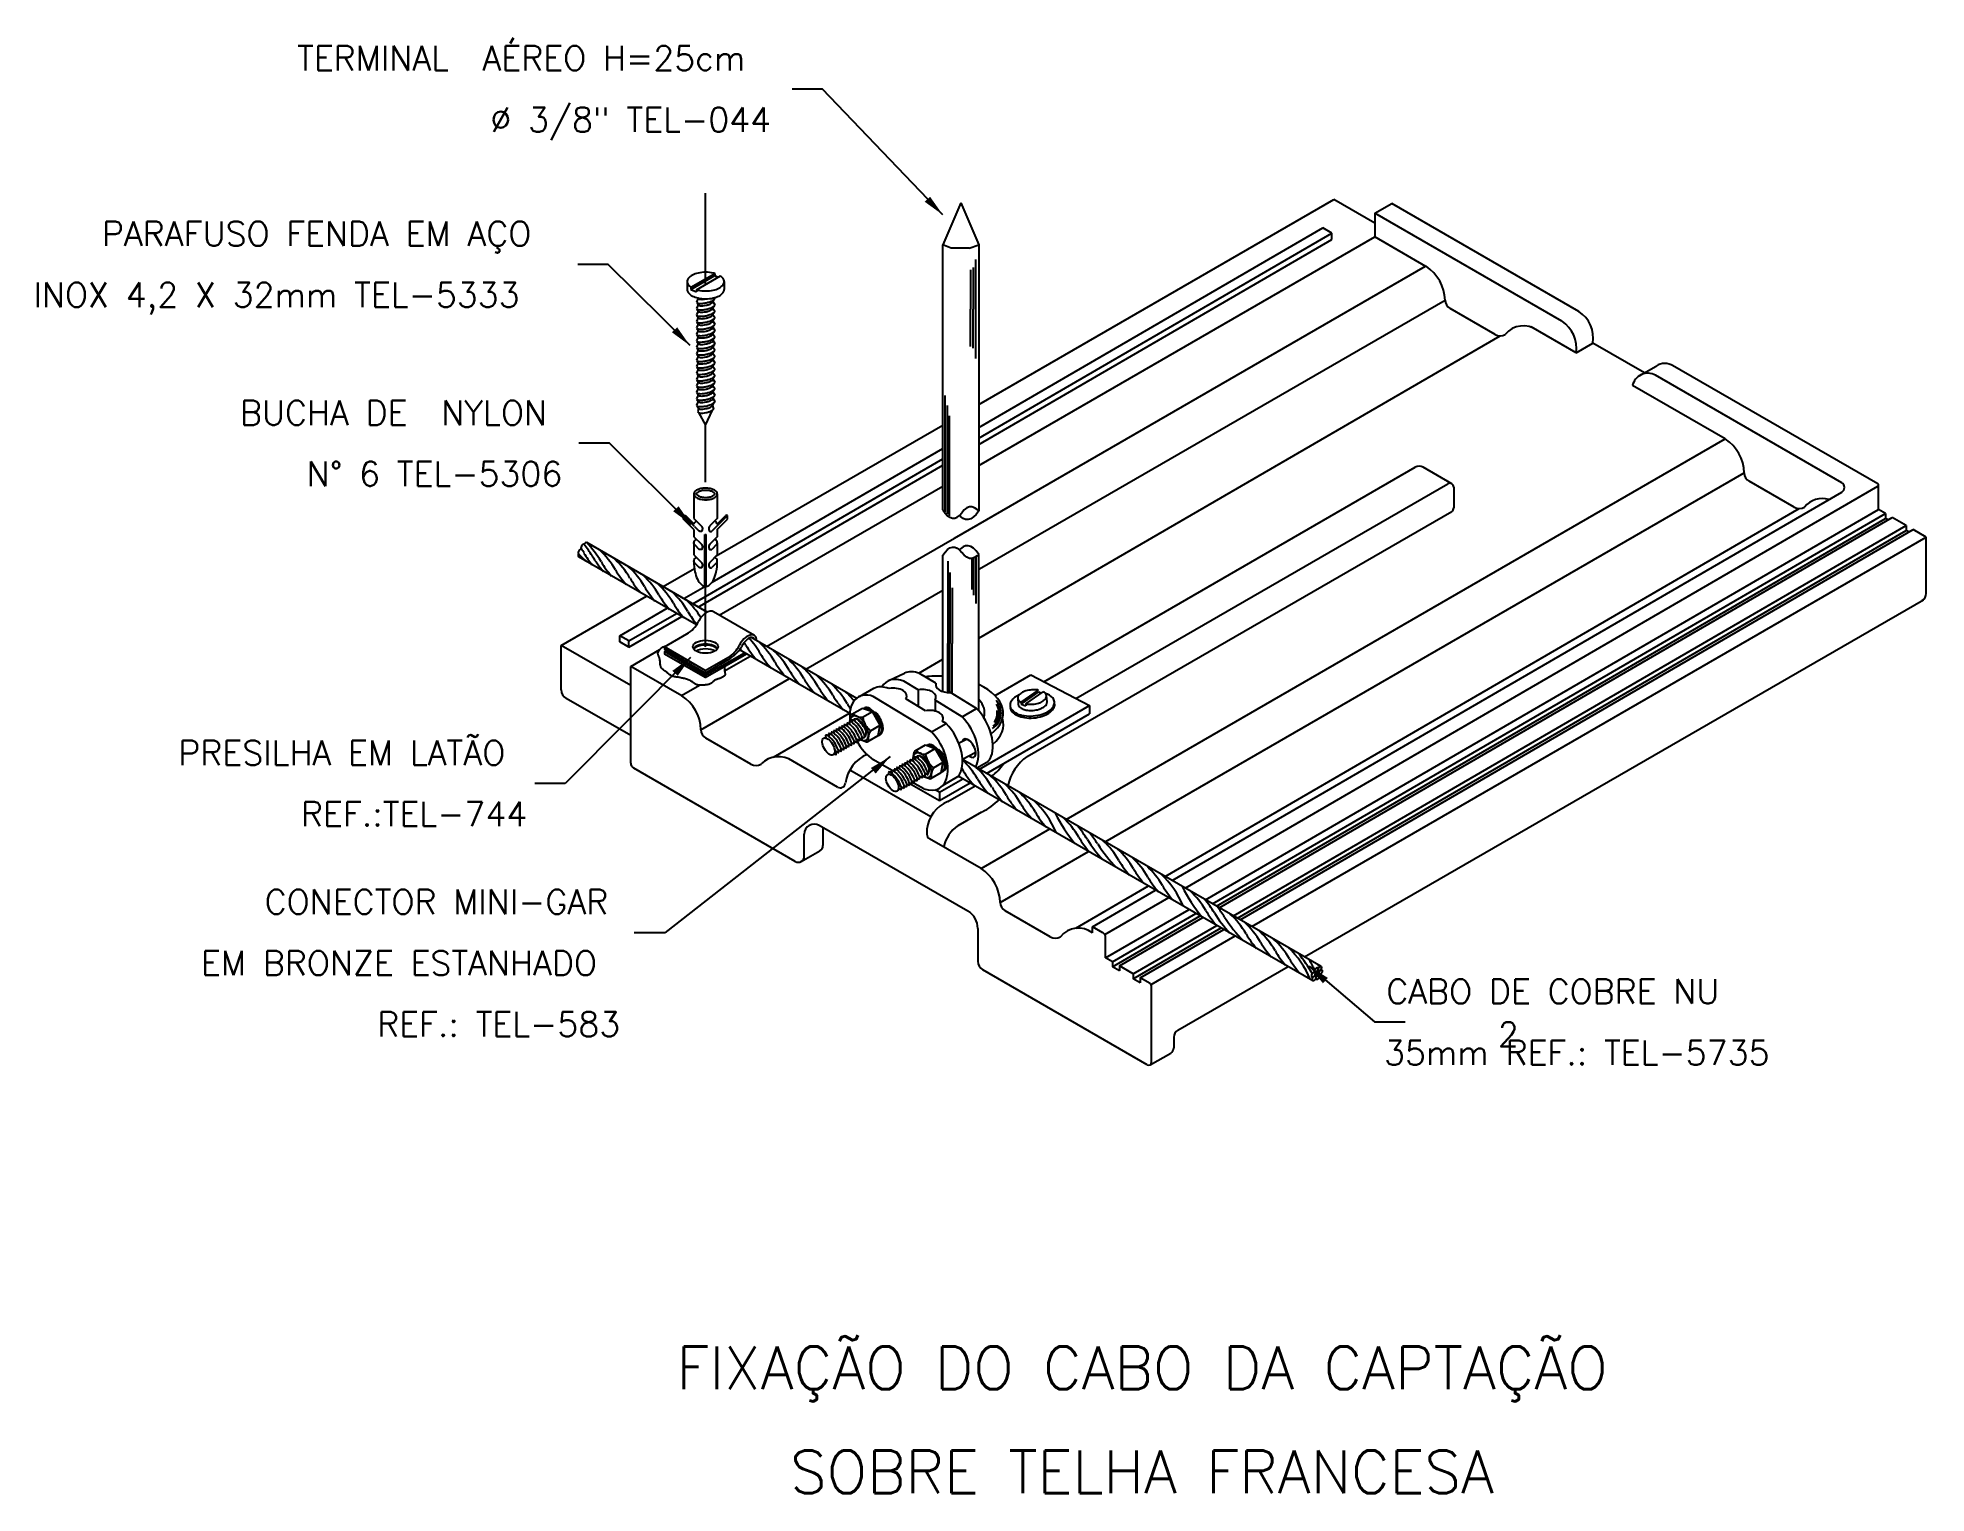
# Model space of a CAD drawing. Header units: millimetres. Extents: x -5921.7 to -5906.2, y -4667.6 to -4655.7.
import ezdxf
from ezdxf.enums import TextEntityAlignment as Align

# ---------------------------------------------------------------- set-up
doc = ezdxf.new("R2010")
doc.units = ezdxf.units.MM
doc.header["$LTSCALE"] = 10
doc.linetypes.add('DASHDOT', pattern=[1, 0.5, -0.25, 0, -0.25])
doc.layers.add('Termotécnica', color=7, linetype='Continuous')
doc.styles.add('r140', font='romans.shx')
doc.styles.add('r80', font='romans.shx')

msp = doc.modelspace()

# ---------------------------------------------------------------- texts
at = {"layer": 'Termotécnica', "color": 2, "style": 'r80'}
for s, p in [('TERMINAL  AÉREO H=25cm', (-5919.563, -4655.961)), ('%%C 3/8" TEL-044', (-5917.982, -4656.465)), ('PARAFUSO FENDA EM AÇO', (-5921.16, -4657.398)), ('INOX 4,2 X 32mm TEL-5333', (-5921.719, -4657.898)), ('BUCHA DE  NYLON', (-5920.03, -4658.864)), ('N%%D 6 TEL-5306', (-5919.484, -4659.363)), ('PRESILHA EM LATÃO', (-5920.534, -4661.646)), ('REF.:TEL-744', (-5919.531, -4662.146)), ('CONECTOR MINI-GAR ', (-5919.828, -4662.866)), ('EM BRONZE ESTANHADO', (-5920.349, -4663.367)), ('CABO DE COBRE NU', (-5910.651, -4663.599)), ('REF.: TEL-583', (-5918.908, -4663.867)), ('2', (-5909.738, -4663.95)), ('35mm REF.: TEL-5735', (-5910.669, -4664.1))]:
    msp.add_text(s, height=0.2, dxfattribs=at).set_placement(p)
at = {"layer": 'Termotécnica', "color": 5, "style": 'r140'}
for s, p in [('FIXAÇÃO DO CABO DA CAPTAÇÃO', (-5912.649, -4666.859)), ('SOBRE TELHA FRANCESA', (-5912.649, -4667.71))]:
    msp.add_text(s, height=0.35, dxfattribs=at).set_placement(p, align=Align.BOTTOM_CENTER)

# ---------------------------------------------------------------- linework, layer by layer
at = {"layer": 'Termotécnica', "color": 2}
for p, q in [((-5915.263, -4656.115), (-5915.513, -4656.115)), ((-5914.279, -4657.144), (-5915.263, -4656.115)), ((-5914.133, -4657.045), (-5914.28, -4657.39)), ((-5914.133, -4657.045), (-5913.985, -4657.389)), ((-5913.985, -4658.695), (-5911.081, -4657.018)), ((-5910.744, -4657.212), (-5911.081, -4657.018)), ((-5914.28, -4659.558), (-5914.28, -4657.39)), ((-5914.211, -4657.417), (-5914.28, -4657.39)), ((-5914.063, -4657.417), (-5913.985, -4657.389)), ((-5913.986, -4657.389), (-5913.986, -4657.387)), ((-5913.985, -4657.389), (-5913.986, -4659.566)), ((-5913.985, -4658.884), (-5911.17, -4657.251)), ((-5913.985, -4658.971), (-5911.095, -4657.294)), ((-5913.985, -4659.194), (-5910.744, -4657.323)), ((-5913.985, -4659.022), (-5911.095, -4657.345)), ((-5911.095, -4657.294), (-5911.17, -4657.251)), ((-5911.095, -4657.345), (-5911.095, -4657.294)), ((-5910.326, -4657.565), (-5910.744, -4657.323)), ((-5917.017, -4657.549), (-5917.267, -4657.549)), ((-5916.348, -4658.214), (-5917.017, -4657.549)), ((-5914.063, -4657.417), (-5914.211, -4657.417)), ((-5916.372, -4657.69), (-5916.372, -4657.755)), ((-5916.342, -4657.735), (-5916.146, -4657.623)), ((-5916.342, -4657.754), (-5916.146, -4657.641)), ((-5916.294, -4657.757), (-5916.099, -4657.644)), ((-5916.146, -4657.623), (-5916.146, -4657.641)), ((-5916.146, -4657.641), (-5916.117, -4657.655)), ((-5916.068, -4657.69), (-5916.068, -4657.755)), ((-5914.184, -4659.789), (-5910.329, -4657.563)), ((-5916.342, -4657.735), (-5916.342, -4657.754)), ((-5916.342, -4657.754), (-5916.294, -4657.775)), ((-5916.294, -4657.757), (-5916.294, -4657.775)), ((-5916.281, -4657.826), (-5916.294, -4657.858)), ((-5916.291, -4657.862), (-5916.281, -4657.879)), ((-5916.149, -4657.834), (-5916.16, -4657.853)), ((-5916.16, -4657.853), (-5916.146, -4657.879)), ((-5913.98, -4660.041), (-5910.17, -4657.842)), ((-5916.281, -4657.879), (-5916.294, -4657.91)), ((-5916.281, -4657.932), (-5916.294, -4657.963)), ((-5916.281, -4657.985), (-5916.294, -4658.016)), ((-5916.291, -4657.915), (-5916.281, -4657.932)), ((-5916.291, -4657.968), (-5916.281, -4657.985)), ((-5916.149, -4657.887), (-5916.16, -4657.906)), ((-5916.16, -4657.906), (-5916.146, -4657.932)), ((-5916.149, -4657.939), (-5916.16, -4657.959)), ((-5916.16, -4657.959), (-5916.146, -4657.984)), ((-5916.149, -4657.992), (-5916.16, -4658.012)), ((-5916.16, -4658.012), (-5916.146, -4658.037)), ((-5909.761, -4658.123), (-5910.129, -4657.91)), ((-5916.281, -4658.037), (-5916.294, -4658.069)), ((-5916.281, -4658.09), (-5916.294, -4658.121)), ((-5916.281, -4658.143), (-5916.294, -4658.174)), ((-5916.291, -4658.021), (-5916.281, -4658.037)), ((-5916.291, -4658.074), (-5916.281, -4658.09)), ((-5916.291, -4658.126), (-5916.281, -4658.143)), ((-5916.149, -4658.045), (-5916.16, -4658.064)), ((-5916.16, -4658.064), (-5916.146, -4658.09)), ((-5916.149, -4658.098), (-5916.16, -4658.117)), ((-5916.16, -4658.117), (-5916.146, -4658.143)), ((-5916.149, -4658.15), (-5916.16, -4658.17)), ((-5916.16, -4658.17), (-5916.146, -4658.196)), ((-5913.985, -4660.609), (-5909.72, -4658.134)), ((-5909.098, -4658.274), (-5909.466, -4658.061)), ((-5916.281, -4658.196), (-5916.294, -4658.227)), ((-5916.281, -4658.248), (-5916.294, -4658.28)), ((-5916.281, -4658.301), (-5916.294, -4658.332)), ((-5916.291, -4658.179), (-5916.281, -4658.196)), ((-5916.291, -4658.232), (-5916.281, -4658.248)), ((-5916.291, -4658.285), (-5916.281, -4658.301)), ((-5916.149, -4658.203), (-5916.16, -4658.223)), ((-5916.16, -4658.223), (-5916.146, -4658.248)), ((-5916.149, -4658.256), (-5916.16, -4658.275)), ((-5916.16, -4658.275), (-5916.146, -4658.301)), ((-5916.149, -4658.309), (-5916.16, -4658.328)), ((-5916.281, -4658.354), (-5916.294, -4658.385)), ((-5916.281, -4658.407), (-5916.294, -4658.438)), ((-5916.281, -4658.46), (-5916.294, -4658.491)), ((-5916.291, -4658.337), (-5916.281, -4658.354)), ((-5916.291, -4658.39), (-5916.281, -4658.407)), ((-5916.291, -4658.443), (-5916.281, -4658.46)), ((-5916.16, -4658.328), (-5916.146, -4658.354)), ((-5916.149, -4658.362), (-5916.16, -4658.381)), ((-5916.16, -4658.381), (-5916.146, -4658.407)), ((-5916.149, -4658.414), (-5916.16, -4658.434)), ((-5916.16, -4658.434), (-5916.146, -4658.459)), ((-5916.149, -4658.467), (-5916.16, -4658.487)), ((-5916.281, -4658.512), (-5916.294, -4658.544)), ((-5916.281, -4658.565), (-5916.294, -4658.596)), ((-5916.281, -4658.618), (-5916.294, -4658.649)), ((-5916.291, -4658.496), (-5916.281, -4658.512)), ((-5916.291, -4658.548), (-5916.281, -4658.565)), ((-5916.291, -4658.601), (-5916.281, -4658.618)), ((-5916.16, -4658.487), (-5916.146, -4658.512)), ((-5916.149, -4658.52), (-5916.16, -4658.539)), ((-5916.16, -4658.539), (-5916.146, -4658.565)), ((-5916.149, -4658.573), (-5916.16, -4658.592)), ((-5916.16, -4658.592), (-5916.146, -4658.618)), ((-5916.149, -4658.625), (-5916.16, -4658.645)), ((-5907.877, -4658.978), (-5908.637, -4658.54)), ((-5916.281, -4658.671), (-5916.294, -4658.702)), ((-5916.292, -4658.706), (-5916.281, -4658.725)), ((-5916.291, -4658.654), (-5916.281, -4658.671)), ((-5916.279, -4658.728), (-5916.283, -4658.757)), ((-5916.279, -4658.762), (-5916.22, -4658.866)), ((-5916.22, -4658.866), (-5916.164, -4658.741)), ((-5916.163, -4658.707), (-5916.156, -4658.73)), ((-5916.16, -4658.645), (-5916.146, -4658.67)), ((-5916.16, -4658.699), (-5916.151, -4658.68)), ((-5916.133, -4659.935), (-5914.28, -4658.865)), ((-5917.007, -4659.013), (-5917.257, -4659.013)), ((-5916.338, -4659.678), (-5917.007, -4659.013)), ((-5916.168, -4660.15), (-5914.28, -4659.055)), ((-5913.269, -4662.091), (-5907.877, -4658.978)), ((-5916.221, -4660.267), (-5914.28, -4659.141)), ((-5916.221, -4660.318), (-5914.28, -4659.193)), ((-5916.109, -4660.42), (-5914.28, -4659.364)), ((-5912.951, -4662.275), (-5907.722, -4659.255)), ((-5907.312, -4659.537), (-5907.681, -4659.324)), ((-5916.316, -4659.427), (-5916.316, -4659.629)), ((-5916.125, -4659.427), (-5916.125, -4659.629)), ((-5912.461, -4662.558), (-5907.272, -4659.548)), ((-5906.567, -4659.588), (-5906.623, -4659.555)), ((-5916.4, -4659.634), (-5916.4, -4659.604)), ((-5916.31, -4659.694), (-5916.4, -4659.604)), ((-5916.316, -4659.718), (-5916.4, -4659.634)), ((-5916.315, -4659.674), (-5916.383, -4659.606)), ((-5916.316, -4659.629), (-5916.256, -4659.688)), ((-5916.31, -4659.694), (-5916.272, -4659.732)), ((-5916.125, -4659.629), (-5916.185, -4659.688)), ((-5916.13, -4659.694), (-5916.169, -4659.732)), ((-5916.13, -4659.694), (-5916.04, -4659.604)), ((-5916.126, -4659.674), (-5916.057, -4659.606)), ((-5916.125, -4659.718), (-5916.04, -4659.634)), ((-5916.04, -4659.634), (-5916.04, -4659.604)), ((-5912.073, -4662.782), (-5906.567, -4659.588)), ((-5912.017, -4662.814), (-5906.511, -4659.62)), ((-5911.902, -4662.88), (-5906.396, -4659.686)), ((-5906.567, -4659.588), (-5906.567, -4659.628)), ((-5906.545, -4659.64), (-5906.567, -4659.628)), ((-5906.396, -4659.686), (-5906.511, -4659.62)), ((-5906.396, -4659.686), (-5906.396, -4659.726)), ((-5916.207, -4660.395), (-5917.192, -4659.826)), ((-5916.316, -4659.718), (-5916.316, -4659.778)), ((-5916.316, -4659.778), (-5916.254, -4659.84)), ((-5916.316, -4659.828), (-5916.316, -4659.927)), ((-5916.31, -4659.842), (-5916.272, -4659.881)), ((-5916.226, -4660.184), (-5916.226, -4659.76)), ((-5916.226, -4659.76), (-5916.215, -4659.76)), ((-5916.215, -4660.184), (-5916.215, -4659.76)), ((-5916.125, -4659.778), (-5916.187, -4659.84)), ((-5916.13, -4659.842), (-5916.169, -4659.881)), ((-5916.125, -4659.718), (-5916.125, -4659.778)), ((-5916.125, -4659.828), (-5916.125, -4659.927)), ((-5915.721, -4660.676), (-5914.184, -4659.789)), ((-5911.845, -4662.913), (-5906.339, -4659.719)), ((-5911.752, -4662.967), (-5906.233, -4659.781)), ((-5906.374, -4659.739), (-5906.396, -4659.726)), ((-5906.233, -4659.781), (-5906.339, -4659.719)), ((-5906.233, -4660.243), (-5906.233, -4659.781)), ((-5916.295, -4660.5), (-5917.26, -4659.943)), ((-5916.316, -4659.927), (-5916.254, -4659.989)), ((-5916.31, -4659.991), (-5916.272, -4660.03)), ((-5916.125, -4659.927), (-5916.187, -4659.989)), ((-5916.13, -4659.991), (-5916.169, -4660.03)), ((-5914.28, -4661.044), (-5914.28, -4659.929)), ((-5913.985, -4661.203), (-5913.985, -4659.923)), ((-5916.568, -4660.186), (-5916.312, -4660.038)), ((-5917.402, -4660.667), (-5916.704, -4660.264)), ((-5916.399, -4660.284), (-5916.226, -4660.184)), ((-5916.324, -4660.327), (-5916.221, -4660.267)), ((-5916.28, -4660.353), (-5916.221, -4660.318)), ((-5915.4, -4660.861), (-5914.28, -4660.214)), ((-5911.319, -4663.217), (-5906.255, -4660.293)), ((-5916.923, -4660.588), (-5916.534, -4660.362)), ((-5916.848, -4660.631), (-5916.459, -4660.406)), ((-5916.848, -4660.682), (-5916.415, -4660.431)), ((-5915.82, -4660.587), (-5916.155, -4660.393)), ((-5916.923, -4660.639), (-5916.923, -4660.588)), ((-5916.848, -4660.631), (-5916.923, -4660.588)), ((-5916.848, -4660.682), (-5916.923, -4660.639)), ((-5916.848, -4660.682), (-5916.848, -4660.631)), ((-5916.558, -4660.68), (-5916.374, -4660.573)), ((-5914.984, -4661.101), (-5915.847, -4660.603)), ((-5917.402, -4661.03), (-5917.402, -4660.667)), ((-5916.833, -4660.995), (-5917.402, -4660.667)), ((-5916.344, -4660.767), (-5917.369, -4661.796)), ((-5916.833, -4660.839), (-5916.595, -4660.701)), ((-5916.223, -4660.873), (-5916.558, -4660.68)), ((-5916.558, -4660.68), (-5916.558, -4660.699)), ((-5916.223, -4660.893), (-5916.558, -4660.699)), ((-5916.558, -4660.718), (-5916.541, -4660.709)), ((-5916.223, -4660.912), (-5916.558, -4660.718)), ((-5916.558, -4660.718), (-5916.558, -4660.738)), ((-5916.223, -4660.931), (-5916.558, -4660.738)), ((-5916.223, -4660.912), (-5915.902, -4660.727)), ((-5916.223, -4660.931), (-5915.885, -4660.737)), ((-5916.223, -4660.873), (-5916.038, -4660.767)), ((-5916.223, -4660.893), (-5916.038, -4660.786)), ((-5916.066, -4660.875), (-5915.856, -4660.754)), ((-5915.041, -4661.224), (-5915.944, -4660.703)), ((-5914.477, -4660.894), (-5914.28, -4660.779)), ((-5916.833, -4661.63), (-5916.833, -4660.839)), ((-5916.415, -4661.08), (-5916.833, -4660.839)), ((-5916.259, -4661.357), (-5915.535, -4660.939)), ((-5916.223, -4660.873), (-5916.223, -4660.893)), ((-5916.223, -4660.873), (-5916.223, -4660.873)), ((-5916.223, -4660.893), (-5916.223, -4660.893)), ((-5916.223, -4660.912), (-5916.223, -4660.912)), ((-5916.223, -4660.912), (-5916.223, -4660.931)), ((-5916.223, -4660.931), (-5916.223, -4660.931)), ((-5913.852, -4661.077), (-5913.559, -4660.908)), ((-5913.559, -4660.908), (-5913.078, -4661.16)), ((-5916.833, -4661.405), (-5917.361, -4661.101)), ((-5916.418, -4661.078), (-5916.27, -4660.993)), ((-5913.666, -4661.099), (-5913.662, -4661.149)), ((-5913.639, -4661.133), (-5913.496, -4661.033)), ((-5913.638, -4661.147), (-5913.494, -4661.048)), ((-5913.601, -4661.146), (-5913.457, -4661.047)), ((-5913.494, -4661.048), (-5913.472, -4661.057)), ((-5913.426, -4661.13), (-5913.431, -4661.08)), ((-5915.665, -4661.583), (-5915.044, -4661.223)), ((-5915.039, -4661.29), (-5915.029, -4661.238)), ((-5915.023, -4661.229), (-5914.937, -4661.18)), ((-5914.937, -4661.18), (-5914.856, -4661.208)), ((-5914.936, -4661.255), (-5914.856, -4661.208)), ((-5914.792, -4661.321), (-5914.856, -4661.208)), ((-5914.837, -4661.218), (-5914.847, -4661.224)), ((-5914.837, -4661.218), (-5914.845, -4661.229)), ((-5914.837, -4661.222), (-5914.843, -4661.231)), ((-5914.826, -4661.216), (-5914.837, -4661.222)), ((-5913.98, -4661.681), (-5913.078, -4661.16)), ((-5913.921, -4661.715), (-5913.078, -4661.228)), ((-5913.639, -4661.133), (-5913.638, -4661.147)), ((-5913.638, -4661.147), (-5913.6, -4661.161)), ((-5913.601, -4661.146), (-5913.6, -4661.161)), ((-5913.599, -4661.145), (-5913.598, -4661.155)), ((-5913.078, -4661.16), (-5913.078, -4661.228)), ((-5915.239, -4661.403), (-5915.236, -4661.425)), ((-5915.215, -4661.391), (-5915.213, -4661.409)), ((-5915.194, -4661.379), (-5915.191, -4661.397)), ((-5915.173, -4661.367), (-5915.17, -4661.385)), ((-5915.152, -4661.355), (-5915.15, -4661.373)), ((-5915.13, -4661.343), (-5915.128, -4661.36)), ((-5915.109, -4661.33), (-5915.107, -4661.348)), ((-5915.088, -4661.318), (-5915.086, -4661.335)), ((-5915.065, -4661.305), (-5915.063, -4661.322)), ((-5915.044, -4661.293), (-5915.042, -4661.312)), ((-5915.023, -4661.28), (-5915.02, -4661.3)), ((-5915.001, -4661.27), (-5914.999, -4661.287)), ((-5915.001, -4661.27), (-5914.999, -4661.287)), ((-5914.922, -4661.425), (-5914.941, -4661.414)), ((-5914.911, -4661.407), (-5914.92, -4661.402)), ((-5914.911, -4661.407), (-5914.92, -4661.402)), ((-5914.893, -4661.454), (-5914.808, -4661.405)), ((-5914.871, -4661.366), (-5914.792, -4661.321)), ((-5914.808, -4661.405), (-5914.792, -4661.321)), ((-5915.85, -4661.639), (-5916.218, -4661.426)), ((-5915.155, -4661.564), (-5915.169, -4661.555)), ((-5915.137, -4661.547), (-5915.156, -4661.536)), ((-5915.114, -4661.536), (-5915.134, -4661.525)), ((-5915.093, -4661.524), (-5915.112, -4661.513)), ((-5915.072, -4661.512), (-5915.091, -4661.501)), ((-5915.051, -4661.499), (-5915.07, -4661.489)), ((-5915.03, -4661.487), (-5915.049, -4661.476)), ((-5915.008, -4661.475), (-5915.028, -4661.464)), ((-5914.988, -4661.462), (-5915.007, -4661.451)), ((-5914.965, -4661.449), (-5914.984, -4661.438)), ((-5914.943, -4661.437), (-5914.963, -4661.426)), ((-5914.961, -4661.435), (-5914.904, -4661.455)), ((-5914.523, -4661.592), (-5914.513, -4661.54)), ((-5914.507, -4661.531), (-5914.422, -4661.482)), ((-5914.422, -4661.482), (-5914.341, -4661.51)), ((-5914.42, -4661.557), (-5914.341, -4661.51)), ((-5914.276, -4661.622), (-5914.341, -4661.51)), ((-5914.321, -4661.52), (-5914.332, -4661.526)), ((-5914.321, -4661.52), (-5914.329, -4661.531)), ((-5914.321, -4661.524), (-5914.328, -4661.533)), ((-5914.311, -4661.518), (-5914.321, -4661.524)), ((-5914.15, -4661.468), (-5914.085, -4661.434)), ((-5914.118, -4661.599), (-5914.009, -4661.541)), ((-5915.487, -4662.436), (-5916.809, -4661.673)), ((-5914.71, -4661.577), (-5916.555, -4663.018)), ((-5915.141, -4661.826), (-5915.508, -4661.614)), ((-5914.723, -4661.706), (-5914.721, -4661.723)), ((-5914.699, -4661.693), (-5914.697, -4661.711)), ((-5914.678, -4661.681), (-5914.676, -4661.699)), ((-5914.657, -4661.669), (-5914.655, -4661.686)), ((-5914.636, -4661.657), (-5914.634, -4661.674)), ((-5914.615, -4661.645), (-5914.613, -4661.662)), ((-5914.593, -4661.632), (-5914.591, -4661.65)), ((-5914.573, -4661.62), (-5914.571, -4661.637)), ((-5914.55, -4661.607), (-5914.548, -4661.624)), ((-5914.528, -4661.595), (-5914.526, -4661.614)), ((-5914.507, -4661.582), (-5914.505, -4661.601)), ((-5914.486, -4661.572), (-5914.483, -4661.589)), ((-5914.406, -4661.727), (-5914.426, -4661.716)), ((-5914.395, -4661.709), (-5914.404, -4661.703)), ((-5914.377, -4661.756), (-5914.292, -4661.707)), ((-5914.355, -4661.668), (-5914.276, -4661.622)), ((-5914.292, -4661.707), (-5914.276, -4661.622)), ((-5911.184, -4663.295), (-5914.118, -4661.601)), ((-5917.369, -4661.796), (-5917.619, -4661.796)), ((-5914.622, -4661.85), (-5914.641, -4661.839)), ((-5914.599, -4661.838), (-5914.618, -4661.827)), ((-5914.577, -4661.826), (-5914.597, -4661.815)), ((-5914.556, -4661.814), (-5914.576, -4661.803)), ((-5914.536, -4661.801), (-5914.555, -4661.791)), ((-5914.554, -4661.794), (-5914.306, -4661.937)), ((-5914.514, -4661.789), (-5914.533, -4661.778)), ((-5914.493, -4661.777), (-5914.512, -4661.766)), ((-5914.472, -4661.764), (-5914.491, -4661.753)), ((-5914.449, -4661.751), (-5914.468, -4661.74)), ((-5914.428, -4661.739), (-5914.447, -4661.728)), ((-5914.445, -4661.737), (-5914.388, -4661.757)), ((-5914.306, -4661.869), (-5914.339, -4661.849)), ((-5914.306, -4661.869), (-5914.115, -4661.759)), ((-5914.306, -4661.937), (-5914.056, -4661.793)), ((-5914.306, -4661.869), (-5914.306, -4661.937)), ((-5911.252, -4663.412), (-5914.153, -4661.737)), ((-5914.075, -4662.841), (-5915.29, -4662.14)), ((-5915.261, -4662.156), (-5915.261, -4662.306)), ((-5913.966, -4662.494), (-5913.404, -4662.169)), ((-5915.413, -4662.393), (-5915.413, -4662.211)), ((-5913.966, -4662.494), (-5914.388, -4662.251)), ((-5915.438, -4662.436), (-5915.286, -4662.348)), ((-5913.811, -4662.771), (-5913.087, -4662.353)), ((-5913.192, -4662.982), (-5912.596, -4662.636)), ((-5913.401, -4663.052), (-5913.77, -4662.839)), ((-5912.892, -4663.256), (-5912.208, -4662.86)), ((-5912.835, -4663.289), (-5912.152, -4662.893)), ((-5912.721, -4663.355), (-5912.037, -4662.959)), ((-5916.555, -4663.018), (-5916.805, -4663.018)), ((-5913.993, -4662.983), (-5913.993, -4663.251)), ((-5912.664, -4663.388), (-5911.98, -4662.991)), ((-5912.575, -4663.443), (-5911.887, -4663.045)), ((-5912.892, -4663.256), (-5912.948, -4663.224)), ((-5912.892, -4663.256), (-5912.892, -4663.297)), ((-5912.606, -4664.099), (-5913.952, -4663.322)), ((-5912.835, -4663.329), (-5912.892, -4663.297)), ((-5912.835, -4663.289), (-5912.835, -4663.329)), ((-5912.721, -4663.355), (-5912.835, -4663.289)), ((-5912.721, -4663.355), (-5912.721, -4663.395)), ((-5912.664, -4663.428), (-5912.721, -4663.395)), ((-5912.583, -4663.435), (-5912.664, -4663.388)), ((-5912.664, -4663.388), (-5912.664, -4663.428)), ((-5912.357, -4663.817), (-5911.454, -4663.295)), ((-5911.281, -4663.293), (-5910.746, -4663.749)), ((-5912.572, -4664.08), (-5912.572, -4663.454)), ((-5912.39, -4663.873), (-5912.39, -4663.961)), ((-5910.746, -4663.749), (-5910.496, -4663.749)), ((-5912.583, -4664.099), (-5912.414, -4664.003))]:
    msp.add_line(p, q, dxfattribs=at)
at = {"layer": 'Termotécnica', "color": 1, "linetype": 'DASHDOT'}
for p, q in [((-5916.221, -4657.714), (-5916.221, -4656.967)), ((-5916.221, -4659.331), (-5916.221, -4658.866)), ((-5916.221, -4660.678), (-5916.221, -4660.184))]:
    msp.add_line(p, q, dxfattribs=at)
at = {"layer": 'Termotécnica', "color": 3}
for p, q in [((-5910.744, -4657.13), (-5910.606, -4657.05)), ((-5909.074, -4657.934), (-5910.606, -4657.05)), ((-5910.744, -4657.13), (-5910.744, -4657.323)), ((-5909.213, -4658.014), (-5910.744, -4657.13)), ((-5909.098, -4658.274), (-5908.96, -4658.194)), ((-5908.539, -4658.437), (-5908.96, -4658.194)), ((-5908.581, -4658.461), (-5908.442, -4658.381)), ((-5906.923, -4659.336), (-5908.448, -4658.455)), ((-5906.629, -4659.346), (-5908.31, -4658.376)), ((-5913.453, -4660.964), (-5910.415, -4659.209)), ((-5910.115, -4659.345), (-5910.349, -4659.209)), ((-5913.19, -4661.101), (-5910.148, -4659.345)), ((-5912.296, -4662.653), (-5906.629, -4659.365)), ((-5910.098, -4659.373), (-5910.098, -4659.542)), ((-5906.623, -4659.556), (-5906.623, -4659.356)), ((-5912.403, -4662.591), (-5906.923, -4659.413)), ((-5912.129, -4662.749), (-5906.623, -4659.556)), ((-5913.589, -4661.576), (-5910.115, -4659.571)), ((-5914.715, -4660.952), (-5914.592, -4660.893)), ((-5914.337, -4660.977), (-5914.469, -4660.896)), ((-5914.961, -4661.085), (-5914.843, -4661.017)), ((-5914.373, -4661.374), (-5914.849, -4661.084)), ((-5914.48, -4661.032), (-5914.598, -4660.96)), ((-5914.422, -4661.202), (-5914.582, -4661.105)), ((-5914.48, -4661.032), (-5914.48, -4661.167)), ((-5914.337, -4660.977), (-5914.337, -4661)), ((-5914.004, -4661.183), (-5914.217, -4661.052)), ((-5914.122, -4661.251), (-5914.343, -4661.116)), ((-5914.343, -4661.116), (-5914.343, -4661.205)), ((-5914.122, -4661.251), (-5914.004, -4661.183)), ((-5915.043, -4661.311), (-5915.042, -4661.308)), ((-5914.373, -4661.374), (-5914.253, -4661.305)), ((-5914.253, -4661.305), (-5914.284, -4661.287)), ((-5914.378, -4662.071), (-5915.04, -4661.688)), ((-5914.695, -4661.691), (-5914.852, -4661.602)), ((-5914.527, -4661.613), (-5914.527, -4661.61)), ((-5914, -4661.669), (-5913.906, -4661.614)), ((-5914.436, -4661.84), (-5914.532, -4661.785)), ((-5914.277, -4661.81), (-5914.156, -4661.741)), ((-5914.238, -4661.945), (-5914.015, -4661.816)), ((-5914.154, -4662.142), (-5913.959, -4662.029)), ((-5914.41, -4662.171), (-5914.41, -4662.212)), ((-5913.054, -4662.969), (-5912.538, -4662.669)), ((-5912.954, -4663.034), (-5912.431, -4662.731)), ((-5912.948, -4663.224), (-5912.264, -4662.828)), ((-5913.054, -4663.02), (-5913.054, -4662.969)), ((-5912.97, -4663.018), (-5913.054, -4662.969)), ((-5912.948, -4663.224), (-5912.948, -4663.056))]:
    msp.add_line(p, q, dxfattribs=at)
at = {"layer": 'Termotécnica', "color": 1}
for p, q in [((-5914.008, -4657.914), (-5914.008, -4657.508)), ((-5914.054, -4657.594), (-5914.054, -4657.916)), ((-5914.031, -4657.574), (-5914.031, -4657.916)), ((-5914.054, -4658.222), (-5914.054, -4657.916)), ((-5914.031, -4658.236), (-5914.031, -4657.916)), ((-5914.008, -4658.32), (-5914.008, -4657.914)), ((-5914.263, -4658.623), (-5914.263, -4659.574)), ((-5914.244, -4658.703), (-5914.244, -4659.594)), ((-5914.224, -4659.608), (-5914.224, -4658.789)), ((-5912.039, -4662.802), (-5906.567, -4659.628)), ((-5911.867, -4662.9), (-5906.396, -4659.726)), ((-5914.239, -4659.977), (-5914.239, -4660.652)), ((-5914.043, -4659.956), (-5914.043, -4660.209)), ((-5914.025, -4660.257), (-5914.025, -4659.951)), ((-5914.007, -4660.325), (-5914.007, -4659.941)), ((-5914.221, -4660.071), (-5914.221, -4660.652)), ((-5914.202, -4660.197), (-5914.202, -4660.652)), ((-5915.941, -4660.699), (-5915.937, -4660.692)), ((-5914.239, -4661.053), (-5914.239, -4660.652)), ((-5914.221, -4661.052), (-5914.221, -4660.652)), ((-5914.202, -4661.061), (-5914.202, -4660.652)), ((-5912.892, -4663.297), (-5912.174, -4662.88)), ((-5912.721, -4663.395), (-5912.002, -4662.979))]:
    msp.add_line(p, q, dxfattribs=at)
at = {"layer": 'Termotécnica', "color": 2}
for points in [[(-5916.146, -4657.623, 0.016409), (-5916.158, -4657.62, 0.051099), (-5916.22, -4657.613, 0.051099), (-5916.282, -4657.62, 0.064948), (-5916.328, -4657.636, 0.104203), (-5916.363, -4657.664, 0.174705), (-5916.372, -4657.69, 0.174705), (-5916.363, -4657.715, 0.06738), (-5916.342, -4657.735, 0.064948)], [(-5916.294, -4657.757, 0.016409), (-5916.282, -4657.76, 0.051099), (-5916.22, -4657.766, 0.051099), (-5916.158, -4657.76, 0.064948), (-5916.112, -4657.744, 0.104203), (-5916.077, -4657.715, 0.174705), (-5916.068, -4657.69, 0.174705)], [(-5916.068, -4657.69, 0.174705), (-5916.077, -4657.664, 0.06738), (-5916.099, -4657.644, 0.064948)], [(-5916.372, -4657.755, 0.174705), (-5916.363, -4657.78, 0.104203), (-5916.328, -4657.808, 0.064948), (-5916.282, -4657.824, 0.051099), (-5916.22, -4657.831, 0.051099), (-5916.158, -4657.824, 0.064948), (-5916.112, -4657.808, 0.104203), (-5916.077, -4657.78, 0.174705), (-5916.068, -4657.755, 0.174705)], [(-5916.315, -4659.674, -0.122515), (-5916.31, -4659.663, -0.074458), (-5916.295, -4659.649, -0.064948)], [(-5916.126, -4659.674, 0.122515), (-5916.131, -4659.663, 0.074458), (-5916.146, -4659.649, 0.064948)], [(-5916.316, -4659.828, -0.174705), (-5916.31, -4659.812, -0.074458), (-5916.295, -4659.798, -0.064948)], [(-5916.31, -4659.844, -0.174705), (-5916.316, -4659.828, -0.174705)], [(-5916.31, -4659.842, -0.021127), (-5916.312, -4659.841, -0.170198)], [(-5916.125, -4659.828, 0.174705), (-5916.131, -4659.812, 0.074458), (-5916.146, -4659.798, 0.064948)], [(-5916.131, -4659.844, 0.174705), (-5916.125, -4659.828, 0.174705)], [(-5916.13, -4659.842, 0.021127), (-5916.129, -4659.841, 0.170198)], [(-5916.316, -4659.977, -0.174705), (-5916.31, -4659.96, -0.074458), (-5916.295, -4659.947, -0.064948)], [(-5916.316, -4659.974, 0.005298), (-5916.316, -4659.983, 0.048405), (-5916.308, -4660.064, 0.062165), (-5916.288, -4660.125, 0.102796), (-5916.252, -4660.172, 0.153617), (-5916.226, -4660.184, 0.181773)], [(-5916.312, -4659.99, -0.138405), (-5916.316, -4659.977, -0.174705)], [(-5916.31, -4659.991, -0.021127), (-5916.312, -4659.99, -0.170198)], [(-5916.215, -4660.184, 0.153617), (-5916.188, -4660.172, 0.102796), (-5916.153, -4660.125, 0.062165), (-5916.133, -4660.064, 0.048405), (-5916.125, -4659.983, 0.005298), (-5916.125, -4659.974, 0.062165)], [(-5916.125, -4659.977, 0.174705), (-5916.131, -4659.96, 0.074458), (-5916.146, -4659.947, 0.064948)], [(-5916.131, -4659.993, 0.174705), (-5916.125, -4659.977, 0.174705)], [(-5916.13, -4659.991, 0.021127), (-5916.129, -4659.99, 0.170198)], [(-5913.656, -4661.073, 0.16143), (-5913.72, -4661.125, 0.163967), (-5913.729, -4661.16, 0.163967), (-5913.714, -4661.194, 0.105865), (-5913.67, -4661.226, 0.069333), (-5913.613, -4661.242, 0.055541), (-5913.539, -4661.244, 0.055541), (-5913.466, -4661.23, 0.069333), (-5913.413, -4661.205, 0.105865), (-5913.374, -4661.165, 0.163967), (-5913.366, -4661.13, 0.163967)], [(-5913.496, -4661.033, 0.016409), (-5913.505, -4661.032, 0.051099), (-5913.553, -4661.031, 0.051099), (-5913.6, -4661.04, 0.064948), (-5913.635, -4661.055, 0.104203), (-5913.66, -4661.079, 0.174705), (-5913.666, -4661.099, 0.174705), (-5913.657, -4661.119, 0.06738), (-5913.639, -4661.133, 0.064948)], [(-5913.601, -4661.146, 0.016409), (-5913.591, -4661.147, 0.051099), (-5913.543, -4661.148, 0.051099), (-5913.496, -4661.14, 0.064948), (-5913.462, -4661.124, 0.104203), (-5913.436, -4661.1, 0.492299), (-5913.457, -4661.047, 0.174705)], [(-5913.366, -4661.13, 0.163967), (-5913.38, -4661.097, 0.134419), (-5913.438, -4661.06)], [(-5913.727, -4661.177, 0.163967), (-5913.713, -4661.21, 0.105865), (-5913.668, -4661.242, 0.069333), (-5913.611, -4661.258, 0.055541), (-5913.538, -4661.261, 0.055541), (-5913.465, -4661.246, 0.069333), (-5913.412, -4661.221, 0.105865), (-5913.373, -4661.182, 0.163967), (-5913.364, -4661.147, 0.163967)], [(-5913.662, -4661.149, 0.174705), (-5913.653, -4661.169, 0.104203), (-5913.624, -4661.188, 0.064948), (-5913.587, -4661.198, 0.051099), (-5913.539, -4661.199, 0.051099), (-5913.492, -4661.19, 0.064948), (-5913.457, -4661.174, 0.104203), (-5913.432, -4661.151, 0.174705), (-5913.426, -4661.13, 0.174705)]]:
    msp.add_lwpolyline(points, format="xyb", dxfattribs=at)
at = {"layer": 'Termotécnica', "color": 1}
for points in [[(-5916.294, -4657.858, 0.24548), (-5916.29, -4657.863, 0.082009), (-5916.27, -4657.868, 0.04047), (-5916.247, -4657.868, 0.029714), (-5916.216, -4657.863, 0.029714), (-5916.186, -4657.855, 0.04047), (-5916.165, -4657.846, 0.082009), (-5916.148, -4657.833, 0.24548), (-5916.146, -4657.826, 0.24548)], [(-5916.281, -4657.826, 0.24548), (-5916.277, -4657.831, 0.082009), (-5916.261, -4657.835, 0.04047), (-5916.242, -4657.835, 0.029714), (-5916.217, -4657.831, 0.000336), (-5916.216, -4657.831, 0.04047)], [(-5916.281, -4657.879, 0.24548), (-5916.277, -4657.884, 0.082009), (-5916.261, -4657.888, 0.04047), (-5916.242, -4657.887, 0.029714), (-5916.217, -4657.884, 0.029714), (-5916.192, -4657.877, 0.04047), (-5916.175, -4657.869, 0.082009), (-5916.161, -4657.859, 0.24548), (-5916.16, -4657.853, 0.24548)], [(-5916.294, -4657.91, 0.24548), (-5916.29, -4657.916, 0.082009), (-5916.27, -4657.921, 0.04047), (-5916.247, -4657.921, 0.029714), (-5916.216, -4657.916, 0.029714), (-5916.186, -4657.908, 0.04047), (-5916.165, -4657.899, 0.082009), (-5916.148, -4657.886, 0.24548), (-5916.146, -4657.879, 0.24548)], [(-5916.294, -4657.963, 0.24548), (-5916.29, -4657.969, 0.082009), (-5916.27, -4657.974, 0.04047), (-5916.247, -4657.973, 0.029714), (-5916.216, -4657.969, 0.029714), (-5916.186, -4657.96, 0.04047), (-5916.165, -4657.951, 0.082009), (-5916.148, -4657.939, 0.24548), (-5916.146, -4657.932, 0.24548)], [(-5916.294, -4658.016, 0.24548), (-5916.29, -4658.021, 0.082009), (-5916.27, -4658.026, 0.04047), (-5916.247, -4658.026, 0.029714), (-5916.216, -4658.021, 0.029714), (-5916.186, -4658.013, 0.04047), (-5916.165, -4658.004, 0.082009), (-5916.148, -4657.991, 0.24548), (-5916.146, -4657.984, 0.24548)], [(-5916.281, -4657.932, 0.24548), (-5916.277, -4657.936, 0.082009), (-5916.261, -4657.94, 0.04047), (-5916.242, -4657.94, 0.029714), (-5916.217, -4657.936, 0.029714), (-5916.192, -4657.93, 0.04047), (-5916.175, -4657.922, 0.082009), (-5916.161, -4657.912, 0.24548), (-5916.16, -4657.906, 0.24548)], [(-5916.281, -4657.985, 0.24548), (-5916.277, -4657.989, 0.082009), (-5916.261, -4657.993, 0.04047), (-5916.242, -4657.993, 0.029714), (-5916.217, -4657.989, 0.029714), (-5916.192, -4657.982, 0.04047), (-5916.175, -4657.975, 0.082009), (-5916.161, -4657.965, 0.24548), (-5916.16, -4657.959, 0.24548)], [(-5916.281, -4658.037, 0.24548), (-5916.277, -4658.042, 0.082009), (-5916.261, -4658.046, 0.04047), (-5916.242, -4658.046, 0.029714), (-5916.217, -4658.042, 0.029714), (-5916.192, -4658.035, 0.04047), (-5916.175, -4658.028, 0.082009), (-5916.161, -4658.017, 0.24548), (-5916.16, -4658.012, 0.24548)], [(-5916.294, -4658.069, 0.24548), (-5916.29, -4658.074, 0.082009), (-5916.27, -4658.079, 0.04047), (-5916.247, -4658.079, 0.029714), (-5916.216, -4658.074, 0.029714), (-5916.186, -4658.066, 0.04047), (-5916.165, -4658.057, 0.082009), (-5916.148, -4658.044, 0.24548), (-5916.146, -4658.037, 0.24548)], [(-5916.294, -4658.121, 0.24548), (-5916.29, -4658.127, 0.082009), (-5916.27, -4658.132, 0.04047), (-5916.247, -4658.132, 0.029714), (-5916.216, -4658.127, 0.029714), (-5916.186, -4658.119, 0.04047), (-5916.165, -4658.11, 0.082009), (-5916.148, -4658.097, 0.24548), (-5916.146, -4658.09, 0.24548)], [(-5916.294, -4658.174, 0.24548), (-5916.29, -4658.18, 0.082009), (-5916.27, -4658.185, 0.04047), (-5916.247, -4658.184, 0.029714), (-5916.216, -4658.18, 0.029714), (-5916.186, -4658.172, 0.04047), (-5916.165, -4658.162, 0.082009), (-5916.148, -4658.15, 0.24548), (-5916.146, -4658.143, 0.24548)], [(-5916.281, -4658.09, 0.24548), (-5916.277, -4658.095, 0.082009), (-5916.261, -4658.099, 0.04047), (-5916.242, -4658.099, 0.029714), (-5916.217, -4658.095, 0.029714), (-5916.192, -4658.088, 0.04047), (-5916.175, -4658.08, 0.082009), (-5916.161, -4658.07, 0.24548), (-5916.16, -4658.064, 0.24548)], [(-5916.281, -4658.143, 0.24548), (-5916.277, -4658.148, 0.082009), (-5916.261, -4658.151, 0.04047), (-5916.242, -4658.151, 0.029714), (-5916.217, -4658.147, 0.029714), (-5916.192, -4658.141, 0.04047), (-5916.175, -4658.133, 0.082009), (-5916.161, -4658.123, 0.24548), (-5916.16, -4658.117, 0.24548)], [(-5916.281, -4658.196, 0.24548), (-5916.277, -4658.2, 0.082009), (-5916.261, -4658.204, 0.04047), (-5916.242, -4658.204, 0.029714), (-5916.217, -4658.2, 0.029714), (-5916.192, -4658.193, 0.04047), (-5916.175, -4658.186, 0.082009), (-5916.161, -4658.176, 0.24548), (-5916.16, -4658.17, 0.24548)], [(-5916.294, -4658.227, 0.24548), (-5916.29, -4658.233, 0.082009), (-5916.27, -4658.237, 0.04047), (-5916.247, -4658.237, 0.029714), (-5916.216, -4658.233, 0.029714), (-5916.186, -4658.224, 0.04047), (-5916.165, -4658.215, 0.082009), (-5916.148, -4658.203, 0.24548), (-5916.146, -4658.196, 0.24548)], [(-5916.294, -4658.28, 0.24548), (-5916.29, -4658.285, 0.082009), (-5916.27, -4658.29, 0.04047), (-5916.247, -4658.29, 0.029714), (-5916.216, -4658.285, 0.029714), (-5916.186, -4658.277, 0.04047), (-5916.165, -4658.268, 0.082009), (-5916.148, -4658.255, 0.24548), (-5916.146, -4658.248, 0.24548)], [(-5916.294, -4658.332, 0.24548), (-5916.29, -4658.338, 0.082009), (-5916.27, -4658.343, 0.04047), (-5916.247, -4658.343, 0.029714), (-5916.216, -4658.338, 0.029714), (-5916.186, -4658.33, 0.04047), (-5916.165, -4658.321, 0.082009), (-5916.148, -4658.308, 0.24548), (-5916.146, -4658.301, 0.24548)], [(-5916.281, -4658.248, 0.24548), (-5916.277, -4658.253, 0.082009), (-5916.261, -4658.257, 0.04047), (-5916.242, -4658.257, 0.029714), (-5916.217, -4658.253, 0.029714), (-5916.192, -4658.246, 0.04047), (-5916.175, -4658.239, 0.082009), (-5916.161, -4658.228, 0.24548), (-5916.16, -4658.223, 0.24548)], [(-5916.281, -4658.301, 0.24548), (-5916.277, -4658.306, 0.082009), (-5916.261, -4658.31, 0.04047), (-5916.242, -4658.31, 0.029714), (-5916.217, -4658.306, 0.029714), (-5916.192, -4658.299, 0.04047), (-5916.175, -4658.292, 0.082009), (-5916.161, -4658.281, 0.24548), (-5916.16, -4658.275, 0.24548)], [(-5916.294, -4658.385, 0.24548), (-5916.29, -4658.391, 0.082009), (-5916.27, -4658.396, 0.04047), (-5916.247, -4658.396, 0.029714), (-5916.216, -4658.391, 0.029714), (-5916.186, -4658.383, 0.04047), (-5916.165, -4658.374, 0.082009), (-5916.148, -4658.361, 0.24548), (-5916.146, -4658.354, 0.24548)], [(-5916.294, -4658.438, 0.24548), (-5916.29, -4658.444, 0.082009), (-5916.27, -4658.449, 0.04047), (-5916.247, -4658.448, 0.029714), (-5916.216, -4658.444, 0.029714), (-5916.186, -4658.435, 0.04047), (-5916.165, -4658.426, 0.082009), (-5916.148, -4658.414, 0.24548), (-5916.146, -4658.407, 0.24548)], [(-5916.294, -4658.491, 0.24548), (-5916.29, -4658.496, 0.082009), (-5916.27, -4658.501, 0.04047), (-5916.247, -4658.501, 0.029714), (-5916.216, -4658.496, 0.029714), (-5916.186, -4658.488, 0.04047), (-5916.165, -4658.479, 0.082009), (-5916.148, -4658.466, 0.24548), (-5916.146, -4658.459, 0.24548)], [(-5916.281, -4658.354, 0.24548), (-5916.277, -4658.359, 0.082009), (-5916.261, -4658.363, 0.04047), (-5916.242, -4658.362, 0.029714), (-5916.217, -4658.359, 0.029714), (-5916.192, -4658.352, 0.04047), (-5916.175, -4658.344, 0.082009), (-5916.161, -4658.334, 0.24548), (-5916.16, -4658.328, 0.24548)], [(-5916.281, -4658.407, 0.24548), (-5916.277, -4658.411, 0.082009), (-5916.261, -4658.415, 0.04047), (-5916.242, -4658.415, 0.029714), (-5916.217, -4658.411, 0.029714), (-5916.192, -4658.405, 0.04047), (-5916.175, -4658.397, 0.082009), (-5916.161, -4658.387, 0.24548), (-5916.16, -4658.381, 0.24548)], [(-5916.281, -4658.46, 0.24548), (-5916.277, -4658.464, 0.082009), (-5916.261, -4658.468, 0.04047), (-5916.242, -4658.468, 0.029714), (-5916.217, -4658.464, 0.029714), (-5916.192, -4658.457, 0.04047), (-5916.175, -4658.45, 0.082009), (-5916.161, -4658.44, 0.24548), (-5916.16, -4658.434, 0.24548)], [(-5916.294, -4658.544, 0.24548), (-5916.29, -4658.549, 0.082009), (-5916.27, -4658.554, 0.04047), (-5916.247, -4658.554, 0.029714), (-5916.216, -4658.549, 0.029714), (-5916.186, -4658.541, 0.04047), (-5916.165, -4658.532, 0.082009), (-5916.148, -4658.519, 0.24548), (-5916.146, -4658.512, 0.24548)], [(-5916.294, -4658.596, 0.24548), (-5916.29, -4658.602, 0.082009), (-5916.27, -4658.607, 0.04047), (-5916.247, -4658.607, 0.029714), (-5916.216, -4658.602, 0.029714), (-5916.186, -4658.594, 0.04047), (-5916.165, -4658.585, 0.082009), (-5916.148, -4658.572, 0.24548), (-5916.146, -4658.565, 0.24548)], [(-5916.294, -4658.649, 0.24548), (-5916.29, -4658.655, 0.082009), (-5916.27, -4658.66, 0.04047), (-5916.247, -4658.659, 0.029714), (-5916.216, -4658.655, 0.029714), (-5916.186, -4658.646, 0.04047), (-5916.165, -4658.637, 0.082009), (-5916.148, -4658.625, 0.24548), (-5916.146, -4658.618, 0.24548)], [(-5916.281, -4658.512, 0.24548), (-5916.277, -4658.517, 0.082009), (-5916.261, -4658.521, 0.04047), (-5916.242, -4658.521, 0.029714), (-5916.217, -4658.517, 0.029714), (-5916.192, -4658.51, 0.04047), (-5916.175, -4658.503, 0.082009), (-5916.161, -4658.492, 0.24548), (-5916.16, -4658.487, 0.24548)], [(-5916.281, -4658.565, 0.24548), (-5916.277, -4658.57, 0.082009), (-5916.261, -4658.574, 0.04047), (-5916.242, -4658.573, 0.029714), (-5916.217, -4658.57, 0.029714), (-5916.192, -4658.563, 0.04047), (-5916.175, -4658.555, 0.082009), (-5916.161, -4658.545, 0.24548), (-5916.16, -4658.539, 0.24548)], [(-5916.281, -4658.618, 0.24548), (-5916.277, -4658.622, 0.082009), (-5916.261, -4658.626, 0.04047), (-5916.242, -4658.626, 0.029714), (-5916.217, -4658.622, 0.029714), (-5916.192, -4658.616, 0.04047), (-5916.175, -4658.608, 0.082009), (-5916.161, -4658.598, 0.24548), (-5916.16, -4658.592, 0.24548)], [(-5916.294, -4658.702, 0.24548), (-5916.29, -4658.708, 0.082009), (-5916.27, -4658.712, 0.04047), (-5916.247, -4658.712, 0.029714), (-5916.216, -4658.708, 0.029714), (-5916.186, -4658.699, 0.04047), (-5916.165, -4658.69, 0.082009), (-5916.148, -4658.678, 0.24548), (-5916.146, -4658.67, 0.24548)], [(-5916.283, -4658.757, 0.24548), (-5916.279, -4658.762, 0.082009), (-5916.262, -4658.766, 0.04047), (-5916.242, -4658.766, 0.029714), (-5916.216, -4658.762, 0.029714), (-5916.19, -4658.755, 0.04047), (-5916.172, -4658.747, 0.082009), (-5916.158, -4658.736, 0.24548), (-5916.156, -4658.73, 0.24548)], [(-5916.281, -4658.671, 0.24548), (-5916.277, -4658.675, 0.082009), (-5916.261, -4658.679, 0.04047), (-5916.242, -4658.679, 0.029714), (-5916.217, -4658.675, 0.029714), (-5916.192, -4658.668, 0.04047), (-5916.175, -4658.661, 0.082009), (-5916.161, -4658.651, 0.24548), (-5916.16, -4658.645, 0.24548)], [(-5916.281, -4658.725, 0.24548), (-5916.277, -4658.729, 0.082009), (-5916.261, -4658.733, 0.04047), (-5916.242, -4658.733, 0.029714), (-5916.217, -4658.729, 0.029714), (-5916.192, -4658.723, 0.04047), (-5916.175, -4658.715, 0.082009), (-5916.161, -4658.705, 0.24548), (-5916.16, -4658.699, 0.24548)]]:
    msp.add_lwpolyline(points, format="xyb", dxfattribs=at)
at = {"layer": 'Termotécnica', "color": 2}
for points in [[(-5916.125, -4659.427, 0.174705), (-5916.131, -4659.411, 0.104203), (-5916.153, -4659.394, 0.064948), (-5916.182, -4659.384, 0.051099), (-5916.22, -4659.38, 0.051099), (-5916.259, -4659.384, 0.064948), (-5916.288, -4659.394, 0.104203), (-5916.31, -4659.411, 0.174705), (-5916.316, -4659.427, 0.174705), (-5916.31, -4659.444, 0.104203), (-5916.288, -4659.461, 0.064948), (-5916.259, -4659.471, 0.051099), (-5916.22, -4659.475, 0.051099), (-5916.182, -4659.471, 0.064948), (-5916.153, -4659.461, 0.104203), (-5916.131, -4659.444, 0.174705)], [(-5916.144, -4659.427, 0.174705), (-5916.146, -4659.423, 0.104203), (-5916.161, -4659.411, 0.064948), (-5916.186, -4659.402, 0.051099), (-5916.22, -4659.399, 0.051099), (-5916.255, -4659.402, 0.064948), (-5916.279, -4659.411, 0.104203), (-5916.295, -4659.423, 0.174705), (-5916.297, -4659.427, 0.174705), (-5916.295, -4659.431, 0.104203), (-5916.279, -4659.444, 0.064948), (-5916.255, -4659.452, 0.051099), (-5916.22, -4659.456, 0.051099), (-5916.186, -4659.452, 0.064948), (-5916.161, -4659.444, 0.104203), (-5916.146, -4659.431, 0.174705)]]:
    msp.add_lwpolyline(points, format="xyb", close=True, dxfattribs=at)
for points in [[(-5914.28, -4659.559), (-5914.26, -4659.586), (-5914.24, -4659.606), (-5914.221, -4659.619), (-5914.201, -4659.625), (-5914.182, -4659.625), (-5914.163, -4659.617), (-5914.144, -4659.603), (-5914.125, -4659.582)], [(-5913.986, -4659.566), (-5913.998, -4659.554), (-5914.019, -4659.54), (-5914.041, -4659.533), (-5914.062, -4659.534), (-5914.083, -4659.542), (-5914.104, -4659.558), (-5914.125, -4659.582)], [(-5916.4, -4659.604), (-5916.396, -4659.602), (-5916.389, -4659.603), (-5916.383, -4659.606)], [(-5916.256, -4659.688), (-5916.254, -4659.69), (-5916.253, -4659.692), (-5916.252, -4659.694), (-5916.252, -4659.695), (-5916.251, -4659.696), (-5916.25, -4659.697), (-5916.25, -4659.698), (-5916.249, -4659.699), (-5916.249, -4659.7), (-5916.249, -4659.701), (-5916.249, -4659.702), (-5916.248, -4659.703), (-5916.248, -4659.703), (-5916.248, -4659.704), (-5916.248, -4659.705), (-5916.248, -4659.706), (-5916.247, -4659.706), (-5916.247, -4659.707), (-5916.247, -4659.708), (-5916.247, -4659.709), (-5916.247, -4659.71), (-5916.247, -4659.71), (-5916.247, -4659.711), (-5916.247, -4659.712), (-5916.247, -4659.713), (-5916.247, -4659.714), (-5916.247, -4659.715), (-5916.247, -4659.716), (-5916.247, -4659.717), (-5916.248, -4659.718), (-5916.248, -4659.719), (-5916.248, -4659.719), (-5916.248, -4659.72), (-5916.248, -4659.721), (-5916.248, -4659.722), (-5916.248, -4659.723), (-5916.249, -4659.724), (-5916.249, -4659.724), (-5916.249, -4659.725), (-5916.249, -4659.726), (-5916.249, -4659.727), (-5916.25, -4659.727), (-5916.25, -4659.728), (-5916.25, -4659.729), (-5916.251, -4659.729), (-5916.251, -4659.73), (-5916.251, -4659.73), (-5916.252, -4659.731), (-5916.252, -4659.731), (-5916.252, -4659.732), (-5916.253, -4659.732), (-5916.253, -4659.733), (-5916.254, -4659.733), (-5916.254, -4659.733), (-5916.255, -4659.733), (-5916.255, -4659.734), (-5916.256, -4659.734), (-5916.256, -4659.734), (-5916.257, -4659.734), (-5916.257, -4659.734), (-5916.258, -4659.734), (-5916.258, -4659.734), (-5916.259, -4659.735), (-5916.26, -4659.735), (-5916.261, -4659.735), (-5916.262, -4659.735), (-5916.263, -4659.735), (-5916.264, -4659.735), (-5916.266, -4659.734), (-5916.267, -4659.734), (-5916.269, -4659.733), (-5916.272, -4659.732)], [(-5916.185, -4659.688), (-5916.186, -4659.69), (-5916.187, -4659.692), (-5916.188, -4659.694), (-5916.189, -4659.695), (-5916.19, -4659.696), (-5916.19, -4659.697), (-5916.191, -4659.698), (-5916.191, -4659.699), (-5916.192, -4659.7), (-5916.192, -4659.701), (-5916.192, -4659.702), (-5916.192, -4659.703), (-5916.193, -4659.703), (-5916.193, -4659.704), (-5916.193, -4659.705), (-5916.193, -4659.706), (-5916.193, -4659.706), (-5916.193, -4659.707), (-5916.193, -4659.708), (-5916.193, -4659.709), (-5916.194, -4659.71), (-5916.194, -4659.71), (-5916.194, -4659.711), (-5916.194, -4659.712), (-5916.194, -4659.713), (-5916.194, -4659.714), (-5916.193, -4659.715), (-5916.193, -4659.716), (-5916.193, -4659.717), (-5916.193, -4659.718), (-5916.193, -4659.719), (-5916.193, -4659.719), (-5916.193, -4659.72), (-5916.193, -4659.721), (-5916.192, -4659.722), (-5916.192, -4659.723), (-5916.192, -4659.724), (-5916.192, -4659.724), (-5916.192, -4659.725), (-5916.192, -4659.726), (-5916.191, -4659.727), (-5916.191, -4659.727), (-5916.191, -4659.728), (-5916.19, -4659.729), (-5916.19, -4659.729), (-5916.19, -4659.73), (-5916.189, -4659.73), (-5916.189, -4659.731), (-5916.189, -4659.731), (-5916.188, -4659.732), (-5916.188, -4659.732), (-5916.187, -4659.733), (-5916.187, -4659.733), (-5916.187, -4659.733), (-5916.186, -4659.733), (-5916.186, -4659.734), (-5916.185, -4659.734), (-5916.185, -4659.734), (-5916.184, -4659.734), (-5916.184, -4659.734), (-5916.183, -4659.734), (-5916.182, -4659.734), (-5916.182, -4659.735), (-5916.181, -4659.735), (-5916.18, -4659.735), (-5916.179, -4659.735), (-5916.178, -4659.735), (-5916.176, -4659.735), (-5916.175, -4659.734), (-5916.173, -4659.734), (-5916.171, -4659.733), (-5916.169, -4659.732)], [(-5916.04, -4659.604), (-5916.045, -4659.602), (-5916.051, -4659.603), (-5916.057, -4659.606)], [(-5913.986, -4659.566), (-5914.007, -4659.595), (-5914.029, -4659.616), (-5914.05, -4659.63), (-5914.072, -4659.637), (-5914.093, -4659.636), (-5914.114, -4659.628), (-5914.135, -4659.612), (-5914.143, -4659.602)], [(-5916.256, -4659.837), (-5916.254, -4659.839), (-5916.253, -4659.841), (-5916.252, -4659.842), (-5916.252, -4659.844), (-5916.251, -4659.845), (-5916.25, -4659.846), (-5916.25, -4659.847), (-5916.249, -4659.848), (-5916.249, -4659.849), (-5916.249, -4659.85), (-5916.249, -4659.851), (-5916.248, -4659.851), (-5916.248, -4659.852), (-5916.248, -4659.853), (-5916.248, -4659.854), (-5916.248, -4659.854), (-5916.247, -4659.855), (-5916.247, -4659.856), (-5916.247, -4659.857), (-5916.247, -4659.857), (-5916.247, -4659.858), (-5916.247, -4659.859), (-5916.247, -4659.86), (-5916.247, -4659.861), (-5916.247, -4659.862), (-5916.247, -4659.863), (-5916.247, -4659.864), (-5916.247, -4659.865), (-5916.247, -4659.865), (-5916.248, -4659.866), (-5916.248, -4659.867), (-5916.248, -4659.868), (-5916.248, -4659.869), (-5916.248, -4659.87), (-5916.248, -4659.871), (-5916.248, -4659.871), (-5916.249, -4659.872), (-5916.249, -4659.873), (-5916.249, -4659.874), (-5916.249, -4659.875), (-5916.249, -4659.875), (-5916.25, -4659.876), (-5916.25, -4659.877), (-5916.25, -4659.877), (-5916.251, -4659.878), (-5916.251, -4659.879), (-5916.251, -4659.879), (-5916.252, -4659.88), (-5916.252, -4659.88), (-5916.252, -4659.881), (-5916.253, -4659.881), (-5916.253, -4659.881), (-5916.254, -4659.882), (-5916.254, -4659.882), (-5916.255, -4659.882), (-5916.255, -4659.882), (-5916.256, -4659.883), (-5916.256, -4659.883), (-5916.257, -4659.883), (-5916.257, -4659.883), (-5916.258, -4659.883), (-5916.258, -4659.883), (-5916.259, -4659.883), (-5916.26, -4659.883), (-5916.261, -4659.883), (-5916.262, -4659.883), (-5916.263, -4659.883), (-5916.264, -4659.883), (-5916.266, -4659.883), (-5916.267, -4659.883), (-5916.269, -4659.882), (-5916.272, -4659.881)], [(-5916.185, -4659.837), (-5916.186, -4659.839), (-5916.187, -4659.841), (-5916.188, -4659.842), (-5916.189, -4659.844), (-5916.19, -4659.845), (-5916.19, -4659.846), (-5916.191, -4659.847), (-5916.191, -4659.848), (-5916.192, -4659.849), (-5916.192, -4659.85), (-5916.192, -4659.851), (-5916.192, -4659.851), (-5916.193, -4659.852), (-5916.193, -4659.853), (-5916.193, -4659.854), (-5916.193, -4659.854), (-5916.193, -4659.855), (-5916.193, -4659.856), (-5916.193, -4659.857), (-5916.193, -4659.857), (-5916.194, -4659.858), (-5916.194, -4659.859), (-5916.194, -4659.86), (-5916.194, -4659.861), (-5916.194, -4659.862), (-5916.194, -4659.863), (-5916.193, -4659.864), (-5916.193, -4659.865), (-5916.193, -4659.865), (-5916.193, -4659.866), (-5916.193, -4659.867), (-5916.193, -4659.868), (-5916.193, -4659.869), (-5916.193, -4659.87), (-5916.192, -4659.871), (-5916.192, -4659.871), (-5916.192, -4659.872), (-5916.192, -4659.873), (-5916.192, -4659.874), (-5916.192, -4659.875), (-5916.191, -4659.875), (-5916.191, -4659.876), (-5916.191, -4659.877), (-5916.19, -4659.877), (-5916.19, -4659.878), (-5916.19, -4659.879), (-5916.189, -4659.879), (-5916.189, -4659.88), (-5916.189, -4659.88), (-5916.188, -4659.881), (-5916.188, -4659.881), (-5916.187, -4659.881), (-5916.187, -4659.882), (-5916.187, -4659.882), (-5916.186, -4659.882), (-5916.186, -4659.882), (-5916.185, -4659.883), (-5916.185, -4659.883), (-5916.184, -4659.883), (-5916.184, -4659.883), (-5916.183, -4659.883), (-5916.182, -4659.883), (-5916.182, -4659.883), (-5916.181, -4659.883), (-5916.18, -4659.883), (-5916.179, -4659.883), (-5916.178, -4659.883), (-5916.176, -4659.883), (-5916.175, -4659.883), (-5916.173, -4659.883), (-5916.171, -4659.882), (-5916.169, -4659.881)], [(-5914.28, -4659.929), (-5914.26, -4659.903), (-5914.24, -4659.883), (-5914.221, -4659.87), (-5914.201, -4659.864), (-5914.182, -4659.864), (-5914.163, -4659.872), (-5914.144, -4659.886), (-5914.125, -4659.907)], [(-5913.986, -4659.923), (-5914.007, -4659.894), (-5914.029, -4659.872), (-5914.05, -4659.858), (-5914.072, -4659.852), (-5914.093, -4659.853), (-5914.114, -4659.861), (-5914.135, -4659.877), (-5914.143, -4659.886)], [(-5916.256, -4659.986), (-5916.254, -4659.988), (-5916.253, -4659.989), (-5916.252, -4659.991), (-5916.252, -4659.992), (-5916.251, -4659.994), (-5916.25, -4659.995), (-5916.25, -4659.996), (-5916.249, -4659.997), (-5916.249, -4659.998), (-5916.249, -4659.999), (-5916.249, -4659.999), (-5916.248, -4660), (-5916.248, -4660.001), (-5916.248, -4660.002), (-5916.248, -4660.002), (-5916.248, -4660.003), (-5916.247, -4660.004), (-5916.247, -4660.005), (-5916.247, -4660.005), (-5916.247, -4660.006), (-5916.247, -4660.007), (-5916.247, -4660.008), (-5916.247, -4660.009), (-5916.247, -4660.01), (-5916.247, -4660.01), (-5916.247, -4660.011), (-5916.247, -4660.012), (-5916.247, -4660.013), (-5916.247, -4660.014), (-5916.248, -4660.015), (-5916.248, -4660.016), (-5916.248, -4660.017), (-5916.248, -4660.018), (-5916.248, -4660.019), (-5916.248, -4660.019), (-5916.248, -4660.02), (-5916.249, -4660.021), (-5916.249, -4660.022), (-5916.249, -4660.023), (-5916.249, -4660.023), (-5916.249, -4660.024), (-5916.25, -4660.025), (-5916.25, -4660.025), (-5916.25, -4660.026), (-5916.251, -4660.027), (-5916.251, -4660.027), (-5916.251, -4660.028), (-5916.252, -4660.028), (-5916.252, -4660.029), (-5916.252, -4660.029), (-5916.253, -4660.03), (-5916.253, -4660.03), (-5916.254, -4660.03), (-5916.254, -4660.031), (-5916.255, -4660.031), (-5916.255, -4660.031), (-5916.256, -4660.031), (-5916.256, -4660.031), (-5916.257, -4660.032), (-5916.257, -4660.032), (-5916.258, -4660.032), (-5916.258, -4660.032), (-5916.259, -4660.032), (-5916.26, -4660.032), (-5916.261, -4660.032), (-5916.262, -4660.032), (-5916.263, -4660.032), (-5916.264, -4660.032), (-5916.266, -4660.032), (-5916.267, -4660.031), (-5916.269, -4660.031), (-5916.272, -4660.03)], [(-5916.185, -4659.986), (-5916.186, -4659.988), (-5916.187, -4659.989), (-5916.188, -4659.991), (-5916.189, -4659.992), (-5916.19, -4659.994), (-5916.19, -4659.995), (-5916.191, -4659.996), (-5916.191, -4659.997), (-5916.192, -4659.998), (-5916.192, -4659.999), (-5916.192, -4659.999), (-5916.192, -4660), (-5916.193, -4660.001), (-5916.193, -4660.002), (-5916.193, -4660.002), (-5916.193, -4660.003), (-5916.193, -4660.004), (-5916.193, -4660.005), (-5916.193, -4660.005), (-5916.193, -4660.006), (-5916.194, -4660.007), (-5916.194, -4660.008), (-5916.194, -4660.009), (-5916.194, -4660.01), (-5916.194, -4660.01), (-5916.194, -4660.011), (-5916.193, -4660.012), (-5916.193, -4660.013), (-5916.193, -4660.014), (-5916.193, -4660.015), (-5916.193, -4660.016), (-5916.193, -4660.017), (-5916.193, -4660.018), (-5916.193, -4660.019), (-5916.192, -4660.019), (-5916.192, -4660.02), (-5916.192, -4660.021), (-5916.192, -4660.022), (-5916.192, -4660.023), (-5916.192, -4660.023), (-5916.191, -4660.024), (-5916.191, -4660.025), (-5916.191, -4660.025), (-5916.19, -4660.026), (-5916.19, -4660.027), (-5916.19, -4660.027), (-5916.189, -4660.028), (-5916.189, -4660.028), (-5916.189, -4660.029), (-5916.188, -4660.029), (-5916.188, -4660.03), (-5916.187, -4660.03), (-5916.187, -4660.03), (-5916.187, -4660.031), (-5916.186, -4660.031), (-5916.186, -4660.031), (-5916.185, -4660.031), (-5916.185, -4660.031), (-5916.184, -4660.032), (-5916.184, -4660.032), (-5916.183, -4660.032), (-5916.182, -4660.032), (-5916.182, -4660.032), (-5916.181, -4660.032), (-5916.18, -4660.032), (-5916.179, -4660.032), (-5916.178, -4660.032), (-5916.176, -4660.032), (-5916.175, -4660.032), (-5916.173, -4660.031), (-5916.171, -4660.031), (-5916.169, -4660.03)], [(-5913.986, -4659.923), (-5913.998, -4659.935), (-5914.019, -4659.949), (-5914.041, -4659.956), (-5914.062, -4659.955), (-5914.083, -4659.946), (-5914.104, -4659.93), (-5914.125, -4659.907)]]:
    msp.add_lwpolyline(points, dxfattribs=at)
at = {"layer": 'Termotécnica', "color": 1}
msp.add_lwpolyline([(-5916.062, -4660.839), (-5916.065, -4660.85), (-5916.066, -4660.86), (-5916.066, -4660.869), (-5916.066, -4660.876), (-5916.064, -4660.883), (-5916.063, -4660.889), (-5916.062, -4660.894), (-5916.061, -4660.898), (-5916.06, -4660.903), (-5916.061, -4660.906), (-5916.062, -4660.91), (-5916.064, -4660.913), (-5916.066, -4660.917), (-5916.069, -4660.92), (-5916.073, -4660.922), (-5916.077, -4660.925), (-5916.082, -4660.928), (-5916.087, -4660.93), (-5916.092, -4660.932), (-5916.097, -4660.935), (-5916.103, -4660.937), (-5916.108, -4660.939), (-5916.113, -4660.94), (-5916.119, -4660.942), (-5916.123, -4660.943), (-5916.128, -4660.945), (-5916.132, -4660.946), (-5916.136, -4660.948), (-5916.14, -4660.949), (-5916.144, -4660.951), (-5916.147, -4660.953), (-5916.151, -4660.955), (-5916.154, -4660.958), (-5916.157, -4660.962), (-5916.161, -4660.965), (-5916.165, -4660.969), (-5916.169, -4660.973), (-5916.173, -4660.976), (-5916.177, -4660.979), (-5916.182, -4660.982), (-5916.188, -4660.984), (-5916.194, -4660.986), (-5916.2, -4660.988), (-5916.207, -4660.989), (-5916.214, -4660.99), (-5916.221, -4660.991), (-5916.228, -4660.992), (-5916.236, -4660.992), (-5916.243, -4660.993), (-5916.251, -4660.993), (-5916.259, -4660.993), (-5916.266, -4660.993), (-5916.273, -4660.993), (-5916.28, -4660.992), (-5916.287, -4660.991), (-5916.293, -4660.989), (-5916.299, -4660.987), (-5916.304, -4660.984), (-5916.309, -4660.981), (-5916.314, -4660.977), (-5916.319, -4660.974), (-5916.324, -4660.97), (-5916.329, -4660.966), (-5916.335, -4660.962), (-5916.341, -4660.959), (-5916.348, -4660.955), (-5916.354, -4660.952), (-5916.362, -4660.949), (-5916.369, -4660.946), (-5916.376, -4660.944), (-5916.384, -4660.942), (-5916.392, -4660.939), (-5916.4, -4660.937), (-5916.407, -4660.935), (-5916.415, -4660.934), (-5916.423, -4660.932), (-5916.431, -4660.931), (-5916.438, -4660.929), (-5916.446, -4660.928), (-5916.453, -4660.927), (-5916.46, -4660.926), (-5916.468, -4660.925), (-5916.475, -4660.924), (-5916.481, -4660.922), (-5916.488, -4660.921), (-5916.494, -4660.919), (-5916.499, -4660.917), (-5916.505, -4660.915), (-5916.509, -4660.912), (-5916.514, -4660.909), (-5916.518, -4660.905), (-5916.522, -4660.902), (-5916.526, -4660.898), (-5916.531, -4660.894), (-5916.535, -4660.89), (-5916.54, -4660.886), (-5916.545, -4660.882), (-5916.55, -4660.878), (-5916.555, -4660.875), (-5916.561, -4660.871), (-5916.566, -4660.868), (-5916.571, -4660.864), (-5916.575, -4660.86), (-5916.579, -4660.856), (-5916.582, -4660.852), (-5916.585, -4660.847), (-5916.587, -4660.843), (-5916.588, -4660.838), (-5916.589, -4660.833), (-5916.59, -4660.828), (-5916.591, -4660.822), (-5916.591, -4660.817), (-5916.592, -4660.811), (-5916.592, -4660.806), (-5916.592, -4660.8), (-5916.593, -4660.795), (-5916.594, -4660.789), (-5916.594, -4660.784), (-5916.595, -4660.778), (-5916.597, -4660.773), (-5916.598, -4660.768), (-5916.6, -4660.764), (-5916.602, -4660.759), (-5916.604, -4660.755), (-5916.605, -4660.751), (-5916.607, -4660.747), (-5916.608, -4660.743), (-5916.609, -4660.739), (-5916.61, -4660.736), (-5916.61, -4660.732), (-5916.609, -4660.729), (-5916.608, -4660.726), (-5916.607, -4660.722), (-5916.606, -4660.719), (-5916.604, -4660.715), (-5916.602, -4660.711), (-5916.599, -4660.707), (-5916.596, -4660.702), (-5916.592, -4660.697), (-5916.586, -4660.692), (-5916.578, -4660.686), (-5916.567, -4660.68), (-5916.554, -4660.674), (-5916.537, -4660.668)], dxfattribs=at)
at = {"layer": 'Termotécnica', "color": 2}
for centre, radius, start, end in [((-5910.511, -4657.851), 0.341, 1.5588, 57.0767), ((-5910.088, -4657.839), 0.082, 181.5588, 240), ((-5909.72, -4658.052), 0.082, 240, 301.4121), ((-5909.53, -4658.242), 0.19, 52.496, 140.9325), ((-5908.062, -4659.264), 0.341, 1.5588, 57.0767), ((-5907.64, -4659.253), 0.082, 181.5588, 240), ((-5907.271, -4659.466), 0.082, 240, 301.4121), ((-5907.081, -4659.655), 0.19, 73.7462, 140.9325), ((-5906.298, -4660.243), 0.0656, 300, 360), ((-5916.493, -4660.366), 0.239, 299.8399, 333.4504), ((-5916.157, -4660.559), 0.239, 299.8399, 333.4504), ((-5916.195, -4660.513), 0.315, 299.8701, 328.2789), ((-5917.32, -4661.03), 0.082, 180, 240), ((-5916.6, -4661.366), 0.341, 1.5588, 57.0767), ((-5915.016, -4661.241), 0.013, 120, 169.1154), ((-5914.946, -4661.155), 0.1, 225.499, 276.1892), ((-5914.764, -4661.23), 0.173, 187.9752, 232.0031), ((-5916.177, -4661.355), 0.082, 181.5588, 240), ((-5914.79, -4661.425), 0.1, 143.8935, 194.4182), ((-5914.899, -4661.443), 0.013, 250.8835, 300), ((-5914.5, -4661.543), 0.013, 120, 169.1154), ((-5914.431, -4661.457), 0.1, 225.499, 276.1892), ((-5914.249, -4661.532), 0.173, 187.9752, 232.0031), ((-5916.784, -4661.63), 0.0492, 180, 240), ((-5915.809, -4661.568), 0.082, 240, 301.4121), ((-5915.623, -4661.78), 0.202, 55.2022, 135.0799), ((-5914.274, -4661.727), 0.1, 143.8935, 194.4182), ((-5914.384, -4661.745), 0.013, 250.8835, 300), ((-5915.331, -4662.211), 0.082, 60, 180), ((-5915.31, -4662.306), 0.0492, 300, 360), ((-5915.462, -4662.393), 0.0492, 240, 0), ((-5914.151, -4662.78), 0.341, 1.5588, 57.0767), ((-5913.729, -4662.768), 0.082, 181.5588, 240), ((-5914.157, -4662.983), 0.164, 0, 60), ((-5913.36, -4662.981), 0.082, 240, 301.4121), ((-5913.17, -4663.171), 0.19, 52.496, 140.9325), ((-5913.911, -4663.251), 0.082, 180, 240), ((-5912.595, -4663.454), 0.0222, 0, 60), ((-5912.324, -4663.873), 0.0656, 120, 180), ((-5912.439, -4663.961), 0.0492, 300, 0), ((-5912.595, -4664.08), 0.0222, 240, 0)]:
    msp.add_arc(centre, radius, start, end, dxfattribs=at)
at = {"layer": 'Termotécnica', "color": 3}
for centre, radius, start, end in [((-5909.356, -4658.233), 0.261, 350.9324, 56.7441), ((-5909.218, -4658.153), 0.261, 350.9324, 56.7441), ((-5908.51, -4658.57), 0.13, 61.7737, 166.6029), ((-5908.371, -4658.49), 0.13, 58.2263, 123.0412), ((-5910.382, -4659.266), 0.0656, 60, 120), ((-5910.131, -4659.373), 0.0328, 0, 120), ((-5906.946, -4659.374), 0.0444, 300.1178, 60), ((-5906.634, -4659.356), 0.0111, 300.1178, 60), ((-5910.131, -4659.542), 0.0328, 300, 360), ((-5914.784, -4661.829), 0.293, 113.0548, 172.8927), ((-5914.113, -4661.424), 0.391, 306.5853, 327.2562), ((-5913.367, -4661.895), 0.388, 124.841, 168.1144), ((-5915.119, -4661.788), 0.0444, 240, 353.0801), ((-5914.131, -4662.204), 0.281, 112.3823, 173.0801), ((-5914.113, -4661.669), 0.391, 293.2644, 318.4125), ((-5914.012, -4662.365), 0.264, 122.4678, 169.6357), ((-5914.365, -4662.212), 0.0444, 180, 240), ((-5912.992, -4663.056), 0.0444, 0, 60)]:
    msp.add_arc(centre, radius, start, end, dxfattribs=at)
at = {"layer": 'Termotécnica', "color": 1}
for centre, radius, start, end in [((-5917.867, -4660.358), 0.833, 30.5047, 38.377), ((-5917.899, -4660.479), 0.962, 31.2152, 42.7416), ((-5917.739, -4660.434), 0.704, 40.1696, 47.0391), ((-5917.493, -4660.066), 0.318, 29.1835, 36.0682), ((-5916.621, -4659.57), 0.686, 209.8733, 219.5401), ((-5916.554, -4659.593), 0.686, 209.8733, 223.0315), ((-5917.567, -4660.402), 0.704, 30.1369, 47.0391), ((-5916.481, -4659.639), 0.686, 209.8733, 222.1597), ((-5917.448, -4660.471), 0.704, 30.1369, 47.0391), ((-5917.33, -4660.539), 0.704, 30.1369, 47.0391), ((-5916.363, -4659.707), 0.686, 209.8733, 222.1597), ((-5916.244, -4659.775), 0.686, 209.8733, 222.1597), ((-5917.211, -4660.608), 0.704, 30.1369, 47.0391), ((-5917.093, -4660.676), 0.704, 30.1369, 47.0391), ((-5916.126, -4659.844), 0.686, 209.8733, 222.1597), ((-5916.007, -4659.912), 0.686, 209.8733, 222.1597), ((-5916.974, -4660.744), 0.704, 30.1369, 47.0391), ((-5915.889, -4659.981), 0.686, 209.8733, 222.1597), ((-5916.856, -4660.813), 0.704, 32.0591, 47.0391), ((-5915.77, -4660.049), 0.686, 209.8733, 220.5453), ((-5916.5, -4661.018), 0.704, 30.1369, 32.2491), ((-5916.382, -4661.086), 0.704, 30.1369, 42.7112), ((-5916.263, -4661.155), 0.704, 30.1369, 47.0391), ((-5914.647, -4659.631), 1.675, 219.5153, 220.346), ((-5915.296, -4660.323), 0.686, 209.8733, 222.1597), ((-5915.178, -4660.391), 0.686, 209.8733, 222.1597), ((-5916.145, -4661.223), 0.704, 30.1369, 47.0391), ((-5916.026, -4661.292), 0.704, 30.1369, 47.0391), ((-5915.059, -4660.46), 0.686, 209.8733, 222.1597), ((-5914.941, -4660.528), 0.686, 209.8733, 222.1597), ((-5915.908, -4661.36), 0.704, 30.1369, 47.0391), ((-5914.822, -4660.596), 0.686, 209.8733, 222.1597), ((-5915.789, -4661.429), 0.704, 30.1369, 47.0391), ((-5914.704, -4660.665), 0.686, 209.8733, 222.1597), ((-5915.671, -4661.497), 0.704, 30.1369, 47.0391), ((-5914.585, -4660.733), 0.686, 209.8733, 222.1597), ((-5915.552, -4661.565), 0.704, 38.9751, 47.0391), ((-5914.467, -4660.802), 0.686, 209.8733, 213.9911), ((-5913.951, -4661.221), 0.148, 302.245, 43.4649), ((-5913.958, -4661.223), 0.14, 310.5713, 32.3127), ((-5913.956, -4661.22), 0.122, 322.349, 9.5785), ((-5913.345, -4661.208), 0.909, 210.9574, 221.405), ((-5914.605, -4662.113), 0.704, 30.1369, 46.36), ((-5914.486, -4662.181), 0.704, 30.1369, 47.0391), ((-5913.4, -4661.417), 0.686, 209.8733, 222.1597), ((-5914.368, -4662.249), 0.704, 30.1369, 47.0391), ((-5913.282, -4661.486), 0.686, 209.8733, 222.1597), ((-5914.249, -4662.318), 0.704, 30.1369, 47.0391), ((-5914.131, -4662.386), 0.704, 30.1369, 47.0391), ((-5913.164, -4661.554), 0.686, 209.8733, 222.1597), ((-5913.045, -4661.622), 0.686, 209.8733, 222.1597), ((-5914.052, -4662.492), 0.759, 22.6603, 46.7351), ((-5912.927, -4661.691), 0.686, 209.8733, 222.1597), ((-5912.195, -4661.464), 1.299, 206.3109, 219.4257), ((-5913.775, -4662.591), 0.704, 30.1369, 47.0391), ((-5913.99, -4662.813), 1.053, 31.9056, 39.3926), ((-5912.571, -4661.896), 0.686, 209.8733, 222.1597), ((-5912.21, -4661.706), 1.043, 211.8283, 223.1123), ((-5914.104, -4662.992), 1.296, 32.6958, 37.4572), ((-5912.124, -4661.741), 1.045, 211.7897, 225.2897), ((-5913.447, -4662.781), 0.704, 30.1369, 47.0391), ((-5913.328, -4662.849), 0.704, 30.1369, 47.0391), ((-5912.243, -4662.086), 0.686, 209.8733, 222.1597), ((-5913.21, -4662.918), 0.704, 30.1369, 47.0391), ((-5912.124, -4662.154), 0.686, 209.8733, 222.1597), ((-5913.091, -4662.986), 0.704, 30.1369, 47.0391), ((-5912.006, -4662.223), 0.686, 209.8733, 222.1597), ((-5913.013, -4663.092), 0.759, 22.6603, 46.7351), ((-5911.887, -4662.291), 0.686, 209.8733, 222.1597), ((-5911.156, -4662.064), 1.299, 206.3109, 219.4257), ((-5912.736, -4663.191), 0.704, 30.1369, 47.0391), ((-5912.951, -4663.413), 1.053, 31.9056, 39.3926), ((-5913.064, -4663.592), 1.296, 32.6958, 37.4572), ((-5911.532, -4662.496), 0.686, 209.8733, 222.1597), ((-5911.171, -4662.306), 1.043, 211.8283, 223.1123), ((-5911.085, -4662.341), 1.045, 211.7897, 225.2897), ((-5912.407, -4663.381), 0.704, 30.1369, 47.0391), ((-5912.289, -4663.449), 0.704, 30.1369, 47.0391), ((-5911.203, -4662.686), 0.686, 209.8733, 222.1597), ((-5912.17, -4663.518), 0.704, 30.1369, 47.0391), ((-5911.085, -4662.754), 0.686, 209.8733, 222.1597), ((-5912.052, -4663.586), 0.704, 30.1369, 47.0391), ((-5910.966, -4662.823), 0.686, 209.8733, 222.1597), ((-5911.973, -4663.692), 0.759, 22.6603, 46.7351), ((-5910.848, -4662.891), 0.686, 209.8733, 222.1597), ((-5912.531, -4664.096), 1.475, 30.1517, 38.0091), ((-5910.116, -4662.664), 1.299, 206.3109, 210.4035), ((-5911.696, -4663.791), 0.704, 44.6177, 47.0391)]:
    msp.add_arc(centre, radius, start, end, dxfattribs=at)
at = {"layer": 'Termotécnica', "color": 2}
for centre, major_axis, ratio, start_param, end_param in [((-5917.225, -4659.86), (0.0113, 0.0196), 0.509483, 0, 3.139239), ((-5917.204, -4659.846), (0.0113, 0.0196), 0.509483, 0, 1.591835), ((-5917.248, -4659.899), (0.0113, 0.0196), 0.509483, 0, 3.141593), ((-5917.249, -4659.924), (0.0113, 0.0196), 0.509483, 1.563328, 3.141593), ((-5916.213, -4660.468), (0.0609, 0.0726), 0.5774, 0.057109, 2.076835), ((-5915.877, -4660.662), (0.0609, 0.0726), 0.5774, 5.595833, 8.36002), ((-5915.877, -4660.664), (-0.0484, -0.0577), 0.468753, 2.82059, 5.317767), ((-5916.221, -4660.71), (-0.104, 0), 0.509483, 3.446392, 5.981093), ((-5916.221, -4660.717), (-0.104, 0), 0.509483, 3.513376, 5.911341), ((-5916.221, -4660.749), (-0.104, 0), 0.509483, 3.869487, 5.549532), ((-5914.307, -4661.212), (-0.52, 0.013), 0.564445, 4.673894, 4.950388), ((-5914.305, -4661.213), (0.519, -0.013), 0.564918, -0.60791, 0.91825), ((-5914.962, -4661.344), (0.0563, -0.0975), 0.500279, 5.434968, 10.155107), ((-5914.865, -4661.296), (0.065, -0.111), 0.440757, 2.248719, 3.09752), ((-5914.854, -4661.29), (0.065, -0.111), 0.440757, 2.002135, 3.259858), ((-5914.86, -4661.294), (0.062, -0.106), 0.499695, -0.15281, 1.988441), ((-5914.85, -4661.288), (0.062, -0.106), 0.499695, 6.179029, 8.271564), ((-5914.32, -4661.209), (-0.383, 0.009), 0.564445, 2.957665, 3.659733), ((-5914.962, -4661.344), (0.0423, -0.0732), 0.500279, 0.054577, 3.421654), ((-5914.303, -4661.306), (-0.52, 0.013), 0.564445, 2.571845, 3.323233), ((-5914.447, -4661.646), (0.0563, -0.0975), 0.500279, 5.434968, 10.155107), ((-5914.447, -4661.646), (0.0423, -0.0732), 0.500279, 0.054577, 3.421654), ((-5914.349, -4661.598), (0.065, -0.111), 0.440757, 2.248719, 3.09752), ((-5914.338, -4661.592), (0.065, -0.111), 0.440757, 2.002135, 3.259858), ((-5914.345, -4661.596), (0.062, -0.106), 0.499695, -0.15281, 1.988441), ((-5914.334, -4661.589), (0.062, -0.106), 0.499695, 6.179029, 8.271564)]:
    msp.add_ellipse(centre, major_axis=major_axis, ratio=ratio, start_param=start_param, end_param=end_param, dxfattribs=at)
for centre, major_axis, ratio in [((-5916.221, -4660.678), (0.104, 0), 0.509483), ((-5915.215, -4661.495), (0.039, -0.0676), 0.500279), ((-5914.693, -4661.792), (0.039, -0.0676), 0.500279), ((-5911.246, -4663.362), (0.0113, 0.0196), 0.509483), ((-5911.241, -4663.392), (0.0113, 0.0196), 0.509483), ((-5911.223, -4663.323), (0.0113, 0.0196), 0.509483), ((-5911.218, -4663.353), (0.0113, 0.0196), 0.509483), ((-5911.212, -4663.382), (0.0113, 0.0196), 0.509483), ((-5911.196, -4663.314), (0.0113, 0.0196), 0.509483), ((-5911.19, -4663.343), (0.0113, 0.0196), 0.509483)]:
    msp.add_ellipse(centre, major_axis=major_axis, ratio=ratio, dxfattribs=at)
at = {"layer": 'Termotécnica', "color": 3}
for centre, major_axis, ratio, start_param, end_param in [((-5914.575, -4661.234), (-0.158, 0.273), 0.605501, -0.664133, 0.332009), ((-5914.444, -4661.172), (-0.158, 0.273), 0.605501, 5.629153, 6.232392), ((-5914.813, -4661.363), (-0.158, 0.273), 0.605501, -0.604308, 0.9711), ((-5914.695, -4661.296), (-0.158, 0.273), 0.605501, 5.629153, 6.232392), ((-5914.685, -4661.081), (0.111, 0), 0.574214, -0.374865, 1.880599), ((-5914.446, -4661.092), (0.111, 0), 0.574214, -0.374865, 1.880599), ((-5914.228, -4660.989), (0.11, 0), 0.577432, 2.955769, 4.811213), ((-5914.387, -4661.263), (0.111, 0), 0.574214, -0.381448, 1.890784), ((-5914.214, -4661.441), (-0.156, 0.271), 0.605501, 3.495303, 5.102823), ((-5914.096, -4661.373), (-0.156, 0.271), 0.605501, 3.495303, 5.102823), ((-5914.464, -4661.566), (-0.156, 0.271), 0.605501, 2.505509, 5.107301), ((-5914.344, -4661.497), (-0.156, 0.271), 0.605501, 3.35761, 5.106987), ((-5914.812, -4661.363), (-0.158, 0.273), 0.605501, 1.532907, 2.225913), ((-5914.065, -4661.508), (0.0423, -0.0732), 0.500279, -0.873772, 3.603659), ((-5914.094, -4661.37), (-0.156, 0.271), 0.605501, 3.35761, 3.487645)]:
    msp.add_ellipse(centre, major_axis=major_axis, ratio=ratio, start_param=start_param, end_param=end_param, dxfattribs=at)
at = {"layer": 'Termotécnica', "color": 1}
for centre, major_axis, ratio, start_param, end_param in [((-5915.188, -4661.475), (0.0506, -0.0727), 0.281547, 0, 3.124318), ((-5915.165, -4661.463), (0.0506, -0.0727), 0.281547, 0, 3.124318), ((-5915.144, -4661.451), (0.0506, -0.0727), 0.281547, 0, 3.124318), ((-5915.123, -4661.439), (0.0506, -0.0727), 0.281547, 0, 3.124318), ((-5915.102, -4661.427), (0.0506, -0.0727), 0.281547, 0, 3.124318), ((-5915.08, -4661.414), (0.0506, -0.0727), 0.281547, 0, 3.124318), ((-5915.059, -4661.402), (0.0506, -0.0727), 0.281547, 0, 3.124318), ((-5915.038, -4661.39), (0.0506, -0.0727), 0.281547, 0, 3.124318), ((-5915.015, -4661.377), (0.0506, -0.0727), 0.281547, 0, 3.124318), ((-5914.994, -4661.364), (0.0506, -0.0727), 0.281547, 0, 3.124318), ((-5914.973, -4661.353), (0.0506, -0.0727), 0.281547, 0, 3.124318), ((-5914.951, -4661.34), (0.0504, -0.0728), 0.279135, 1.113206, 2.629751), ((-5914.951, -4661.34), (0.0504, -0.0728), 0.279135, 1.113206, 2.629751), ((-5915.204, -4661.494), (-0.0487, 0.0704), 0.279135, 3.141593, 4.29098), ((-5914.436, -4661.641), (0.0504, -0.0728), 0.279135, 1.113206, 2.629751), ((-5914.673, -4661.777), (0.0506, -0.0727), 0.281547, 0, 3.124318), ((-5914.649, -4661.765), (0.0506, -0.0727), 0.281547, 0, 3.124318), ((-5914.628, -4661.753), (0.0506, -0.0727), 0.281547, 0, 3.124318), ((-5914.607, -4661.741), (0.0506, -0.0727), 0.281547, 0, 3.124318), ((-5914.586, -4661.729), (0.0506, -0.0727), 0.281547, 0, 3.124318), ((-5914.565, -4661.716), (0.0506, -0.0727), 0.281547, 0, 3.124318), ((-5914.543, -4661.704), (0.0506, -0.0727), 0.281547, 0, 3.124318), ((-5914.523, -4661.691), (0.0506, -0.0727), 0.281547, 0, 3.124318), ((-5914.5, -4661.679), (0.0506, -0.0727), 0.281547, 0, 3.124318), ((-5914.478, -4661.666), (0.0506, -0.0727), 0.281547, 0, 3.124318), ((-5914.457, -4661.655), (0.0506, -0.0727), 0.281547, 0, 3.124318)]:
    msp.add_ellipse(centre, major_axis=major_axis, ratio=ratio, start_param=start_param, end_param=end_param, dxfattribs=at)
at = {"layer": 'Termotécnica', "color": 2}
for points in [[(-5914.384, -4656.995), (-5914.427, -4657.037), (-5914.279, -4657.144)], [(-5916.453, -4658.064), (-5916.496, -4658.105), (-5916.348, -4658.214)], [(-5916.442, -4659.528), (-5916.485, -4659.57), (-5916.338, -4659.678)], [(-5916.449, -4660.917), (-5916.492, -4660.875), (-5916.344, -4660.767)], [(-5914.868, -4661.67), (-5914.829, -4661.716), (-5914.71, -4661.577)], [(-5911.169, -4663.433), (-5911.129, -4663.388), (-5911.283, -4663.291)]]:
    msp.add_solid(points, dxfattribs=at)

msp.set_redraw_order([(e.dxf.handle, doc.entitydb.next_handle()) for e in msp.query("TEXT MTEXT ATTDEF DIMENSION ARC_DIMENSION")])  # texts and dimensions are drawn at this point

doc.saveas('drawing.dxf')
